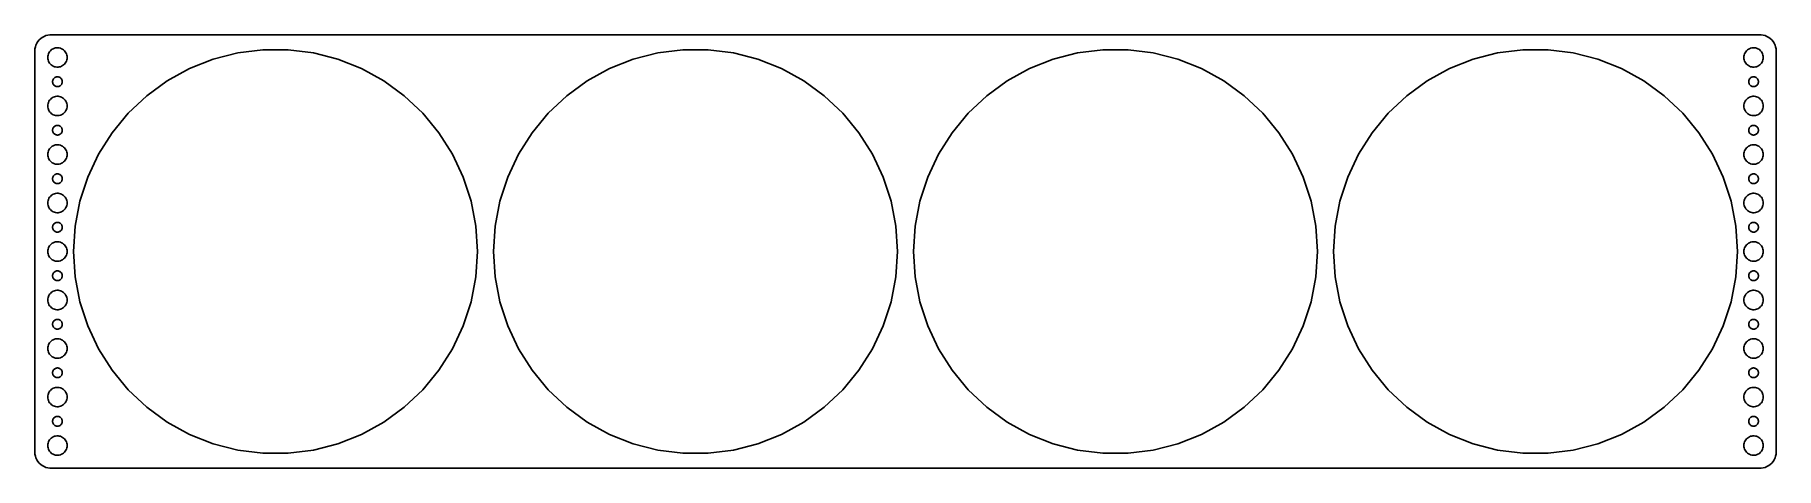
# Model space of a CAD drawing. Header units: metres. Extents: x -270 to 270, y -67 to 67.
import ezdxf

# ---------------------------------------------------------------- set-up
doc = ezdxf.new("R2010")
doc.units = ezdxf.units.M

msp = doc.modelspace()

# ---------------------------------------------------------------- linework, layer by layer
for p, q in [((-268.545, 64.9389), (-268.882, 64.4088)), ((-268.145, 65.4227), (-268.545, 64.9389)), ((-267.687, 65.8526), (-268.145, 65.4227)), ((-267.179, 66.2216), (-267.687, 65.8526)), ((-266.629, 66.5241), (-267.179, 66.2216)), ((-266.045, 66.7553), (-266.629, 66.5241)), ((-265.437, 66.9114), (-266.045, 66.7553)), ((-264.814, 66.9901), (-265.437, 66.9114)), ((264.814, 66.9901), (-264.814, 66.9901)), ((265.437, 66.9114), (264.814, 66.9901)), ((266.045, 66.7553), (265.437, 66.9114)), ((266.629, 66.5241), (266.045, 66.7553)), ((267.179, 66.2216), (266.629, 66.5241)), ((267.687, 65.8526), (267.179, 66.2216)), ((268.145, 65.4227), (267.687, 65.8526)), ((268.545, 64.9389), (268.145, 65.4227)), ((268.882, 64.4088), (268.545, 64.9389)), ((-269.461, 62.6267), (-269.5, 62)), ((-269.5, 62), (-269.5, -62)), ((-269.343, 63.2434), (-269.461, 62.6267)), ((-269.149, 63.8406), (-269.343, 63.2434)), ((-268.882, 64.4088), (-269.149, 63.8406)), ((-265.5, 60), (-265.476, 60.376)), ((-265.476, 59.624), (-265.5, 60)), ((-265.476, 60.376), (-265.406, 60.7461)), ((-265.406, 59.2539), (-265.476, 59.624)), ((-265.406, 60.7461), (-265.289, 61.1044)), ((-265.289, 61.1044), (-265.129, 61.4453)), ((-265.129, 61.4453), (-264.927, 61.7634)), ((-264.927, 61.7634), (-264.687, 62.0536)), ((-264.687, 62.0536), (-264.412, 62.3115)), ((-264.412, 62.3115), (-264.107, 62.533)), ((-264.107, 62.533), (-263.777, 62.7145)), ((-263.777, 62.7145), (-263.427, 62.8532)), ((-263.427, 62.8532), (-263.062, 62.9469)), ((-263.062, 62.9469), (-262.688, 62.9941)), ((-262.688, 62.9941), (-262.312, 62.9941)), ((-262.312, 62.9941), (-261.938, 62.9469)), ((-261.938, 62.9469), (-261.573, 62.8532)), ((-261.573, 62.8532), (-261.223, 62.7145)), ((-261.223, 62.7145), (-260.893, 62.533)), ((-260.893, 62.533), (-260.588, 62.3115)), ((-260.588, 62.3115), (-260.313, 62.0536)), ((-260.313, 62.0536), (-260.073, 61.7634)), ((-260.073, 61.7634), (-259.871, 61.4453)), ((-259.871, 61.4453), (-259.711, 61.1044)), ((-259.711, 61.1044), (-259.594, 60.7461)), ((-259.594, 60.7461), (-259.524, 60.376)), ((-259.524, 59.624), (-259.594, 59.2539)), ((-259.524, 60.376), (-259.5, 60)), ((-259.5, 60), (-259.524, 59.624)), ((-221.611, 56.5517), (-214.314, 59.441)), ((-214.314, 59.441), (-206.711, 61.3929)), ((-206.711, 61.3929), (-198.924, 62.3767)), ((-198.924, 62.3767), (-191.076, 62.3767)), ((-191.076, 62.3767), (-183.289, 61.3929)), ((-183.289, 61.3929), (-175.686, 59.441)), ((-175.686, 59.441), (-168.389, 56.5517)), ((-91.6112, 56.5517), (-84.3136, 59.441)), ((-84.3136, 59.441), (-76.7113, 61.3929)), ((-76.7113, 61.3929), (-68.9244, 62.3767)), ((-68.9244, 62.3767), (-61.0756, 62.3767)), ((-61.0756, 62.3767), (-53.2887, 61.3929)), ((-53.2887, 61.3929), (-45.6864, 59.441)), ((-45.6864, 59.441), (-38.3888, 56.5517)), ((38.3888, 56.5517), (45.6864, 59.441)), ((45.6864, 59.441), (53.2887, 61.3929)), ((53.2887, 61.3929), (61.0756, 62.3767)), ((61.0756, 62.3767), (68.9244, 62.3767)), ((68.9244, 62.3767), (76.7113, 61.3929)), ((76.7113, 61.3929), (84.3136, 59.441)), ((84.3136, 59.441), (91.6112, 56.5517)), ((168.389, 56.5517), (175.686, 59.441)), ((175.686, 59.441), (183.289, 61.3929)), ((183.289, 61.3929), (191.076, 62.3767)), ((191.076, 62.3767), (198.924, 62.3767)), ((198.924, 62.3767), (206.711, 61.3929)), ((206.711, 61.3929), (214.314, 59.441)), ((214.314, 59.441), (221.611, 56.5517)), ((259.5, 60), (259.524, 60.376)), ((259.524, 59.624), (259.5, 60)), ((259.524, 60.376), (259.594, 60.7461)), ((259.594, 59.2539), (259.524, 59.624)), ((259.594, 60.7461), (259.711, 61.1044)), ((259.711, 61.1044), (259.871, 61.4453)), ((259.871, 61.4453), (260.073, 61.7634)), ((260.073, 61.7634), (260.313, 62.0536)), ((260.313, 62.0536), (260.588, 62.3115)), ((260.588, 62.3115), (260.893, 62.533)), ((260.893, 62.533), (261.223, 62.7145)), ((261.223, 62.7145), (261.573, 62.8532)), ((261.573, 62.8532), (261.938, 62.9469)), ((261.938, 62.9469), (262.312, 62.9941)), ((262.312, 62.9941), (262.688, 62.9941)), ((262.688, 62.9941), (263.062, 62.9469)), ((263.062, 62.9469), (263.427, 62.8532)), ((263.427, 62.8532), (263.777, 62.7145)), ((263.777, 62.7145), (264.107, 62.533)), ((264.107, 62.533), (264.412, 62.3115)), ((264.412, 62.3115), (264.687, 62.0536)), ((264.687, 62.0536), (264.927, 61.7634)), ((264.927, 61.7634), (265.129, 61.4453)), ((265.129, 61.4453), (265.289, 61.1044)), ((265.289, 61.1044), (265.406, 60.7461)), ((265.406, 60.7461), (265.476, 60.376)), ((265.476, 59.624), (265.406, 59.2539)), ((265.476, 60.376), (265.5, 60)), ((265.5, 60), (265.476, 59.624)), ((269.149, 63.8406), (268.882, 64.4088)), ((269.343, 63.2434), (269.149, 63.8406)), ((269.461, 62.6267), (269.343, 63.2434)), ((269.5, 62), (269.461, 62.6267)), ((269.5, -62), (269.5, 62)), ((-265.289, 58.8956), (-265.406, 59.2539)), ((-265.129, 58.5547), (-265.289, 58.8956)), ((-264.927, 58.2366), (-265.129, 58.5547)), ((-264.687, 57.9464), (-264.927, 58.2366)), ((-264.412, 57.6885), (-264.687, 57.9464)), ((-264.107, 57.467), (-264.412, 57.6885)), ((-263.777, 57.2855), (-264.107, 57.467)), ((-263.427, 57.1468), (-263.777, 57.2855)), ((-263.062, 57.0531), (-263.427, 57.1468)), ((-263.139, 53.8572), (-262.964, 53.9266)), ((-262.688, 57.0059), (-263.062, 57.0531)), ((-262.964, 53.9266), (-262.781, 53.9734)), ((-262.781, 53.9734), (-262.594, 53.997)), ((-262.312, 57.0059), (-262.688, 57.0059)), ((-262.594, 53.997), (-262.406, 53.997)), ((-262.406, 53.997), (-262.219, 53.9734)), ((-261.938, 57.0531), (-262.312, 57.0059)), ((-262.219, 53.9734), (-262.036, 53.9266)), ((-262.036, 53.9266), (-261.861, 53.8572)), ((-261.573, 57.1468), (-261.938, 57.0531)), ((-261.223, 57.2855), (-261.573, 57.1468)), ((-260.893, 57.467), (-261.223, 57.2855)), ((-260.588, 57.6885), (-260.893, 57.467)), ((-260.313, 57.9464), (-260.588, 57.6885)), ((-260.073, 58.2366), (-260.313, 57.9464)), ((-259.871, 58.5547), (-260.073, 58.2366)), ((-259.711, 58.8956), (-259.871, 58.5547)), ((-259.594, 59.2539), (-259.711, 58.8956)), ((-228.489, 52.7705), (-221.611, 56.5517)), ((-168.389, 56.5517), (-161.511, 52.7705)), ((-98.4892, 52.7705), (-91.6112, 56.5517)), ((-38.3888, 56.5517), (-31.5108, 52.7705)), ((31.5108, 52.7705), (38.3888, 56.5517)), ((91.6112, 56.5517), (98.4892, 52.7705)), ((161.511, 52.7705), (168.389, 56.5517)), ((221.611, 56.5517), (228.489, 52.7705)), ((259.711, 58.8956), (259.594, 59.2539)), ((259.871, 58.5547), (259.711, 58.8956)), ((260.073, 58.2366), (259.871, 58.5547)), ((260.313, 57.9464), (260.073, 58.2366)), ((260.588, 57.6885), (260.313, 57.9464)), ((260.893, 57.467), (260.588, 57.6885)), ((261.223, 57.2855), (260.893, 57.467)), ((261.573, 57.1468), (261.223, 57.2855)), ((261.938, 57.0531), (261.573, 57.1468)), ((261.861, 53.8572), (262.036, 53.9266)), ((262.312, 57.0059), (261.938, 57.0531)), ((262.036, 53.9266), (262.219, 53.9734)), ((262.219, 53.9734), (262.406, 53.997)), ((262.688, 57.0059), (262.312, 57.0059)), ((262.406, 53.997), (262.594, 53.997)), ((262.594, 53.997), (262.781, 53.9734)), ((263.062, 57.0531), (262.688, 57.0059)), ((262.781, 53.9734), (262.964, 53.9266)), ((262.964, 53.9266), (263.139, 53.8572)), ((263.427, 57.1468), (263.062, 57.0531)), ((263.777, 57.2855), (263.427, 57.1468)), ((264.107, 57.467), (263.777, 57.2855)), ((264.412, 57.6885), (264.107, 57.467)), ((264.687, 57.9464), (264.412, 57.6885)), ((264.927, 58.2366), (264.687, 57.9464)), ((265.129, 58.5547), (264.927, 58.2366)), ((265.289, 58.8956), (265.129, 58.5547)), ((265.406, 59.2539), (265.289, 58.8956)), ((-264, 52.5), (-263.988, 52.688)), ((-263.988, 52.312), (-264, 52.5)), ((-263.988, 52.688), (-263.953, 52.873)), ((-263.953, 52.127), (-263.988, 52.312)), ((-263.953, 52.873), (-263.895, 53.0522)), ((-263.895, 51.9478), (-263.953, 52.127)), ((-263.895, 53.0522), (-263.814, 53.2226)), ((-263.814, 51.7774), (-263.895, 51.9478)), ((-263.814, 53.2226), (-263.714, 53.3817)), ((-263.714, 51.6183), (-263.814, 51.7774)), ((-263.714, 53.3817), (-263.593, 53.5268)), ((-263.593, 51.4732), (-263.714, 51.6183)), ((-263.593, 53.5268), (-263.456, 53.6558)), ((-263.456, 51.3442), (-263.593, 51.4732)), ((-263.456, 53.6558), (-263.304, 53.7665)), ((-263.304, 51.2335), (-263.456, 51.3442)), ((-263.304, 53.7665), (-263.139, 53.8572)), ((-263.139, 51.1428), (-263.304, 51.2335)), ((-262.964, 51.0734), (-263.139, 51.1428)), ((-262.781, 51.0266), (-262.964, 51.0734)), ((-262.594, 51.003), (-262.781, 51.0266)), ((-262.406, 51.003), (-262.594, 51.003)), ((-262.219, 51.0266), (-262.406, 51.003)), ((-262.036, 51.0734), (-262.219, 51.0266)), ((-261.861, 51.1428), (-262.036, 51.0734)), ((-261.861, 53.8572), (-261.696, 53.7665)), ((-261.696, 51.2335), (-261.861, 51.1428)), ((-261.696, 53.7665), (-261.544, 53.6558)), ((-261.544, 51.3442), (-261.696, 51.2335)), ((-261.544, 53.6558), (-261.407, 53.5268)), ((-261.407, 51.4732), (-261.544, 51.3442)), ((-261.407, 53.5268), (-261.286, 53.3817)), ((-261.286, 51.6183), (-261.407, 51.4732)), ((-261.286, 53.3817), (-261.186, 53.2226)), ((-261.186, 51.7774), (-261.286, 51.6183)), ((-261.186, 53.2226), (-261.105, 53.0522)), ((-261.105, 51.9478), (-261.186, 51.7774)), ((-261.105, 53.0522), (-261.047, 52.873)), ((-261.047, 52.127), (-261.105, 51.9478)), ((-261.047, 52.873), (-261.012, 52.688)), ((-261.012, 52.312), (-261.047, 52.127)), ((-261.012, 52.688), (-261, 52.5)), ((-261, 52.5), (-261.012, 52.312)), ((-234.839, 48.1571), (-228.489, 52.7705)), ((-161.511, 52.7705), (-155.161, 48.1571)), ((-104.839, 48.1571), (-98.4892, 52.7705)), ((-31.5108, 52.7705), (-25.161, 48.1571)), ((25.161, 48.1571), (31.5108, 52.7705)), ((98.4892, 52.7705), (104.839, 48.1571)), ((155.161, 48.1571), (161.511, 52.7705)), ((228.489, 52.7705), (234.839, 48.1571)), ((261, 52.5), (261.012, 52.688)), ((261.012, 52.312), (261, 52.5)), ((261.012, 52.688), (261.047, 52.873)), ((261.047, 52.127), (261.012, 52.312)), ((261.047, 52.873), (261.105, 53.0522)), ((261.105, 51.9478), (261.047, 52.127)), ((261.105, 53.0522), (261.186, 53.2226)), ((261.186, 51.7774), (261.105, 51.9478)), ((261.186, 53.2226), (261.286, 53.3817)), ((261.286, 51.6183), (261.186, 51.7774)), ((261.286, 53.3817), (261.407, 53.5268)), ((261.407, 51.4732), (261.286, 51.6183)), ((261.407, 53.5268), (261.544, 53.6558)), ((261.544, 51.3442), (261.407, 51.4732)), ((261.544, 53.6558), (261.696, 53.7665)), ((261.696, 51.2335), (261.544, 51.3442)), ((261.696, 53.7665), (261.861, 53.8572)), ((261.861, 51.1428), (261.696, 51.2335)), ((262.036, 51.0734), (261.861, 51.1428)), ((262.219, 51.0266), (262.036, 51.0734)), ((262.406, 51.003), (262.219, 51.0266)), ((262.594, 51.003), (262.406, 51.003)), ((262.781, 51.0266), (262.594, 51.003)), ((262.964, 51.0734), (262.781, 51.0266)), ((263.139, 51.1428), (262.964, 51.0734)), ((263.139, 53.8572), (263.304, 53.7665)), ((263.304, 51.2335), (263.139, 51.1428)), ((263.304, 53.7665), (263.456, 53.6558)), ((263.456, 51.3442), (263.304, 51.2335)), ((263.456, 53.6558), (263.593, 53.5268)), ((263.593, 51.4732), (263.456, 51.3442)), ((263.593, 53.5268), (263.714, 53.3817)), ((263.714, 51.6183), (263.593, 51.4732)), ((263.714, 53.3817), (263.814, 53.2226)), ((263.814, 51.7774), (263.714, 51.6183)), ((263.814, 53.2226), (263.895, 53.0522)), ((263.895, 51.9478), (263.814, 51.7774)), ((263.895, 53.0522), (263.953, 52.873)), ((263.953, 52.127), (263.895, 51.9478)), ((263.953, 52.873), (263.988, 52.688)), ((263.988, 52.312), (263.953, 52.127)), ((263.988, 52.688), (264, 52.5)), ((264, 52.5), (263.988, 52.312)), ((-265.5, 45), (-265.476, 45.376)), ((-265.476, 44.624), (-265.5, 45)), ((-265.476, 45.376), (-265.406, 45.7461)), ((-265.406, 44.2539), (-265.476, 44.624)), ((-265.406, 45.7461), (-265.289, 46.1044)), ((-265.289, 43.8956), (-265.406, 44.2539)), ((-265.289, 46.1044), (-265.129, 46.4453)), ((-265.129, 43.5547), (-265.289, 43.8956)), ((-265.129, 46.4453), (-264.927, 46.7634)), ((-264.927, 43.2366), (-265.129, 43.5547)), ((-264.927, 46.7634), (-264.687, 47.0536)), ((-264.687, 42.9464), (-264.927, 43.2366)), ((-264.687, 47.0536), (-264.412, 47.3115)), ((-264.412, 47.3115), (-264.107, 47.533)), ((-264.107, 47.533), (-263.777, 47.7145)), ((-263.777, 47.7145), (-263.427, 47.8532)), ((-263.427, 47.8532), (-263.062, 47.9469)), ((-263.062, 47.9469), (-262.688, 47.9941)), ((-262.688, 47.9941), (-262.312, 47.9941)), ((-262.312, 47.9941), (-261.938, 47.9469)), ((-261.938, 47.9469), (-261.573, 47.8532)), ((-261.573, 47.8532), (-261.223, 47.7145)), ((-261.223, 47.7145), (-260.893, 47.533)), ((-260.893, 47.533), (-260.588, 47.3115)), ((-260.588, 47.3115), (-260.313, 47.0536)), ((-260.313, 47.0536), (-260.073, 46.7634)), ((-260.073, 43.2366), (-260.313, 42.9464)), ((-260.073, 46.7634), (-259.871, 46.4453)), ((-259.871, 43.5547), (-260.073, 43.2366)), ((-259.871, 46.4453), (-259.711, 46.1044)), ((-259.711, 43.8956), (-259.871, 43.5547)), ((-259.711, 46.1044), (-259.594, 45.7461)), ((-259.594, 44.2539), (-259.711, 43.8956)), ((-259.594, 45.7461), (-259.524, 45.376)), ((-259.524, 44.624), (-259.594, 44.2539)), ((-259.524, 45.376), (-259.5, 45)), ((-259.5, 45), (-259.524, 44.624)), ((-240.561, 42.7842), (-234.839, 48.1571)), ((-155.161, 48.1571), (-149.439, 42.7842)), ((-110.561, 42.7842), (-104.839, 48.1571)), ((-25.161, 48.1571), (-19.4395, 42.7842)), ((19.4395, 42.7842), (25.161, 48.1571)), ((104.839, 48.1571), (110.561, 42.7842)), ((149.439, 42.7842), (155.161, 48.1571)), ((234.839, 48.1571), (240.561, 42.7842)), ((259.5, 45), (259.524, 45.376)), ((259.524, 44.624), (259.5, 45)), ((259.524, 45.376), (259.594, 45.7461)), ((259.594, 44.2539), (259.524, 44.624)), ((259.594, 45.7461), (259.711, 46.1044)), ((259.711, 43.8956), (259.594, 44.2539)), ((259.711, 46.1044), (259.871, 46.4453)), ((259.871, 43.5547), (259.711, 43.8956)), ((259.871, 46.4453), (260.073, 46.7634)), ((260.073, 43.2366), (259.871, 43.5547)), ((260.073, 46.7634), (260.313, 47.0536)), ((260.313, 42.9464), (260.073, 43.2366)), ((260.313, 47.0536), (260.588, 47.3115)), ((260.588, 47.3115), (260.893, 47.533)), ((260.893, 47.533), (261.223, 47.7145)), ((261.223, 47.7145), (261.573, 47.8532)), ((261.573, 47.8532), (261.938, 47.9469)), ((261.938, 47.9469), (262.312, 47.9941)), ((262.312, 47.9941), (262.688, 47.9941)), ((262.688, 47.9941), (263.062, 47.9469)), ((263.062, 47.9469), (263.427, 47.8532)), ((263.427, 47.8532), (263.777, 47.7145)), ((263.777, 47.7145), (264.107, 47.533)), ((264.107, 47.533), (264.412, 47.3115)), ((264.412, 47.3115), (264.687, 47.0536)), ((264.687, 47.0536), (264.927, 46.7634)), ((264.927, 43.2366), (264.687, 42.9464)), ((264.927, 46.7634), (265.129, 46.4453)), ((265.129, 43.5547), (264.927, 43.2366)), ((265.129, 46.4453), (265.289, 46.1044)), ((265.289, 43.8956), (265.129, 43.5547)), ((265.289, 46.1044), (265.406, 45.7461)), ((265.406, 44.2539), (265.289, 43.8956)), ((265.406, 45.7461), (265.476, 45.376)), ((265.476, 44.624), (265.406, 44.2539)), ((265.476, 45.376), (265.5, 45)), ((265.5, 45), (265.476, 44.624)), ((-264.412, 42.6885), (-264.687, 42.9464)), ((-264.107, 42.467), (-264.412, 42.6885)), ((-263.777, 42.2855), (-264.107, 42.467)), ((-263.988, 37.688), (-263.953, 37.873)), ((-263.953, 37.873), (-263.895, 38.0522)), ((-263.895, 38.0522), (-263.814, 38.2226)), ((-263.814, 38.2226), (-263.714, 38.3817)), ((-263.427, 42.1468), (-263.777, 42.2855)), ((-263.714, 38.3817), (-263.593, 38.5268)), ((-263.593, 38.5268), (-263.456, 38.6558)), ((-263.456, 38.6558), (-263.304, 38.7665)), ((-263.062, 42.0531), (-263.427, 42.1468)), ((-263.304, 38.7665), (-263.139, 38.8572)), ((-263.139, 38.8572), (-262.964, 38.9266)), ((-262.688, 42.0059), (-263.062, 42.0531)), ((-262.964, 38.9266), (-262.781, 38.9734)), ((-262.781, 38.9734), (-262.594, 38.997)), ((-262.312, 42.0059), (-262.688, 42.0059)), ((-262.594, 38.997), (-262.406, 38.997)), ((-262.406, 38.997), (-262.219, 38.9734)), ((-261.938, 42.0531), (-262.312, 42.0059)), ((-262.219, 38.9734), (-262.036, 38.9266)), ((-262.036, 38.9266), (-261.861, 38.8572)), ((-261.573, 42.1468), (-261.938, 42.0531)), ((-261.861, 38.8572), (-261.696, 38.7665)), ((-261.696, 38.7665), (-261.544, 38.6558)), ((-261.223, 42.2855), (-261.573, 42.1468)), ((-261.544, 38.6558), (-261.407, 38.5268)), ((-261.407, 38.5268), (-261.286, 38.3817)), ((-261.286, 38.3817), (-261.186, 38.2226)), ((-260.893, 42.467), (-261.223, 42.2855)), ((-261.186, 38.2226), (-261.105, 38.0522)), ((-261.105, 38.0522), (-261.047, 37.873)), ((-261.047, 37.873), (-261.012, 37.688)), ((-260.588, 42.6885), (-260.893, 42.467)), ((-260.313, 42.9464), (-260.588, 42.6885)), ((-245.564, 36.7366), (-240.561, 42.7842)), ((-149.439, 42.7842), (-144.436, 36.7366)), ((-115.564, 36.7366), (-110.561, 42.7842)), ((-19.4395, 42.7842), (-14.4364, 36.7366)), ((14.4364, 36.7366), (19.4395, 42.7842)), ((110.561, 42.7842), (115.564, 36.7366)), ((144.436, 36.7366), (149.439, 42.7842)), ((240.561, 42.7842), (245.564, 36.7366)), ((260.588, 42.6885), (260.313, 42.9464)), ((260.893, 42.467), (260.588, 42.6885)), ((261.223, 42.2855), (260.893, 42.467)), ((261.012, 37.688), (261.047, 37.873)), ((261.047, 37.873), (261.105, 38.0522)), ((261.105, 38.0522), (261.186, 38.2226)), ((261.186, 38.2226), (261.286, 38.3817)), ((261.573, 42.1468), (261.223, 42.2855)), ((261.286, 38.3817), (261.407, 38.5268)), ((261.407, 38.5268), (261.544, 38.6558)), ((261.544, 38.6558), (261.696, 38.7665)), ((261.938, 42.0531), (261.573, 42.1468)), ((261.696, 38.7665), (261.861, 38.8572)), ((261.861, 38.8572), (262.036, 38.9266)), ((262.312, 42.0059), (261.938, 42.0531)), ((262.036, 38.9266), (262.219, 38.9734)), ((262.219, 38.9734), (262.406, 38.997)), ((262.688, 42.0059), (262.312, 42.0059)), ((262.406, 38.997), (262.594, 38.997)), ((262.594, 38.997), (262.781, 38.9734)), ((263.062, 42.0531), (262.688, 42.0059)), ((262.781, 38.9734), (262.964, 38.9266)), ((262.964, 38.9266), (263.139, 38.8572)), ((263.427, 42.1468), (263.062, 42.0531)), ((263.139, 38.8572), (263.304, 38.7665)), ((263.304, 38.7665), (263.456, 38.6558)), ((263.777, 42.2855), (263.427, 42.1468)), ((263.456, 38.6558), (263.593, 38.5268)), ((263.593, 38.5268), (263.714, 38.3817)), ((263.714, 38.3817), (263.814, 38.2226)), ((264.107, 42.467), (263.777, 42.2855)), ((263.814, 38.2226), (263.895, 38.0522)), ((263.895, 38.0522), (263.953, 37.873)), ((263.953, 37.873), (263.988, 37.688)), ((264.412, 42.6885), (264.107, 42.467)), ((264.687, 42.9464), (264.412, 42.6885)), ((-264.412, 32.3115), (-264.107, 32.533)), ((-264.107, 32.533), (-263.777, 32.7145)), ((-264, 37.5), (-263.988, 37.688)), ((-263.988, 37.312), (-264, 37.5)), ((-263.953, 37.127), (-263.988, 37.312)), ((-263.895, 36.9478), (-263.953, 37.127)), ((-263.814, 36.7774), (-263.895, 36.9478)), ((-263.714, 36.6183), (-263.814, 36.7774)), ((-263.777, 32.7145), (-263.427, 32.8532)), ((-263.593, 36.4732), (-263.714, 36.6183)), ((-263.456, 36.3442), (-263.593, 36.4732)), ((-263.304, 36.2335), (-263.456, 36.3442)), ((-263.427, 32.8532), (-263.062, 32.9469)), ((-263.139, 36.1428), (-263.304, 36.2335)), ((-262.964, 36.0734), (-263.139, 36.1428)), ((-263.062, 32.9469), (-262.688, 32.9941)), ((-262.781, 36.0266), (-262.964, 36.0734)), ((-262.594, 36.003), (-262.781, 36.0266)), ((-262.688, 32.9941), (-262.312, 32.9941)), ((-262.406, 36.003), (-262.594, 36.003)), ((-262.219, 36.0266), (-262.406, 36.003)), ((-262.312, 32.9941), (-261.938, 32.9469)), ((-262.036, 36.0734), (-262.219, 36.0266)), ((-261.861, 36.1428), (-262.036, 36.0734)), ((-261.938, 32.9469), (-261.573, 32.8532)), ((-261.696, 36.2335), (-261.861, 36.1428)), ((-261.544, 36.3442), (-261.696, 36.2335)), ((-261.573, 32.8532), (-261.223, 32.7145)), ((-261.407, 36.4732), (-261.544, 36.3442)), ((-261.286, 36.6183), (-261.407, 36.4732)), ((-261.186, 36.7774), (-261.286, 36.6183)), ((-261.223, 32.7145), (-260.893, 32.533)), ((-261.105, 36.9478), (-261.186, 36.7774)), ((-261.047, 37.127), (-261.105, 36.9478)), ((-261.012, 37.312), (-261.047, 37.127)), ((-261.012, 37.688), (-261, 37.5)), ((-261, 37.5), (-261.012, 37.312)), ((-260.893, 32.533), (-260.588, 32.3115)), ((-249.769, 30.1096), (-245.564, 36.7366)), ((-144.436, 36.7366), (-140.231, 30.1096)), ((-119.769, 30.1096), (-115.564, 36.7366)), ((-14.4364, 36.7366), (-10.2308, 30.1096)), ((10.2308, 30.1096), (14.4364, 36.7366)), ((115.564, 36.7366), (119.769, 30.1096)), ((140.231, 30.1096), (144.436, 36.7366)), ((245.564, 36.7366), (249.769, 30.1096)), ((260.588, 32.3115), (260.893, 32.533)), ((260.893, 32.533), (261.223, 32.7145)), ((261, 37.5), (261.012, 37.688)), ((261.012, 37.312), (261, 37.5)), ((261.047, 37.127), (261.012, 37.312)), ((261.105, 36.9478), (261.047, 37.127)), ((261.186, 36.7774), (261.105, 36.9478)), ((261.286, 36.6183), (261.186, 36.7774)), ((261.223, 32.7145), (261.573, 32.8532)), ((261.407, 36.4732), (261.286, 36.6183)), ((261.544, 36.3442), (261.407, 36.4732)), ((261.696, 36.2335), (261.544, 36.3442)), ((261.573, 32.8532), (261.938, 32.9469)), ((261.861, 36.1428), (261.696, 36.2335)), ((262.036, 36.0734), (261.861, 36.1428)), ((261.938, 32.9469), (262.312, 32.9941)), ((262.219, 36.0266), (262.036, 36.0734)), ((262.406, 36.003), (262.219, 36.0266)), ((262.312, 32.9941), (262.688, 32.9941)), ((262.594, 36.003), (262.406, 36.003)), ((262.781, 36.0266), (262.594, 36.003)), ((262.688, 32.9941), (263.062, 32.9469)), ((262.964, 36.0734), (262.781, 36.0266)), ((263.139, 36.1428), (262.964, 36.0734)), ((263.062, 32.9469), (263.427, 32.8532)), ((263.304, 36.2335), (263.139, 36.1428)), ((263.456, 36.3442), (263.304, 36.2335)), ((263.427, 32.8532), (263.777, 32.7145)), ((263.593, 36.4732), (263.456, 36.3442)), ((263.714, 36.6183), (263.593, 36.4732)), ((263.814, 36.7774), (263.714, 36.6183)), ((263.777, 32.7145), (264.107, 32.533)), ((263.895, 36.9478), (263.814, 36.7774)), ((263.953, 37.127), (263.895, 36.9478)), ((263.988, 37.312), (263.953, 37.127)), ((263.988, 37.688), (264, 37.5)), ((264, 37.5), (263.988, 37.312)), ((264.107, 32.533), (264.412, 32.3115)), ((-265.5, 30), (-265.476, 30.376)), ((-265.476, 29.624), (-265.5, 30)), ((-265.476, 30.376), (-265.406, 30.7461)), ((-265.406, 29.2539), (-265.476, 29.624)), ((-265.406, 30.7461), (-265.289, 31.1044)), ((-265.289, 28.8956), (-265.406, 29.2539)), ((-265.289, 31.1044), (-265.129, 31.4453)), ((-265.129, 28.5547), (-265.289, 28.8956)), ((-265.129, 31.4453), (-264.927, 31.7634)), ((-264.927, 28.2366), (-265.129, 28.5547)), ((-264.927, 31.7634), (-264.687, 32.0536)), ((-264.687, 27.9464), (-264.927, 28.2366)), ((-264.687, 32.0536), (-264.412, 32.3115)), ((-264.412, 27.6884), (-264.687, 27.9464)), ((-264.107, 27.467), (-264.412, 27.6884)), ((-263.777, 27.2855), (-264.107, 27.467)), ((-263.427, 27.1468), (-263.777, 27.2855)), ((-263.062, 27.0531), (-263.427, 27.1468)), ((-262.688, 27.0059), (-263.062, 27.0531)), ((-262.312, 27.0059), (-262.688, 27.0059)), ((-261.938, 27.0531), (-262.312, 27.0059)), ((-261.573, 27.1468), (-261.938, 27.0531)), ((-261.223, 27.2855), (-261.573, 27.1468)), ((-260.893, 27.467), (-261.223, 27.2855)), ((-260.588, 27.6884), (-260.893, 27.467)), ((-260.588, 32.3115), (-260.313, 32.0536)), ((-260.313, 27.9464), (-260.588, 27.6884)), ((-260.313, 32.0536), (-260.073, 31.7634)), ((-260.073, 28.2366), (-260.313, 27.9464)), ((-260.073, 31.7634), (-259.871, 31.4453)), ((-259.871, 28.5547), (-260.073, 28.2366)), ((-259.871, 31.4453), (-259.711, 31.1044)), ((-259.711, 28.8956), (-259.871, 28.5547)), ((-259.711, 31.1044), (-259.594, 30.7461)), ((-259.594, 29.2539), (-259.711, 28.8956)), ((-259.594, 30.7461), (-259.524, 30.376)), ((-259.524, 29.624), (-259.594, 29.2539)), ((-259.524, 30.376), (-259.5, 30)), ((-259.5, 30), (-259.524, 29.624)), ((-253.111, 23.0078), (-249.769, 30.1096)), ((-140.231, 30.1096), (-136.889, 23.0078)), ((-123.111, 23.0078), (-119.769, 30.1096)), ((-10.2308, 30.1096), (-6.88896, 23.0078)), ((6.88896, 23.0078), (10.2308, 30.1096)), ((119.769, 30.1096), (123.111, 23.0078)), ((136.889, 23.0078), (140.231, 30.1096)), ((249.769, 30.1096), (253.111, 23.0078)), ((259.5, 30), (259.524, 30.376)), ((259.524, 29.624), (259.5, 30)), ((259.524, 30.376), (259.594, 30.7461)), ((259.594, 29.2539), (259.524, 29.624)), ((259.594, 30.7461), (259.711, 31.1044)), ((259.711, 28.8956), (259.594, 29.2539)), ((259.711, 31.1044), (259.871, 31.4453)), ((259.871, 28.5547), (259.711, 28.8956)), ((259.871, 31.4453), (260.073, 31.7634)), ((260.073, 28.2366), (259.871, 28.5547)), ((260.073, 31.7634), (260.313, 32.0536)), ((260.313, 27.9464), (260.073, 28.2366)), ((260.313, 32.0536), (260.588, 32.3115)), ((260.588, 27.6884), (260.313, 27.9464)), ((260.893, 27.467), (260.588, 27.6884)), ((261.223, 27.2855), (260.893, 27.467)), ((261.573, 27.1468), (261.223, 27.2855)), ((261.938, 27.0531), (261.573, 27.1468)), ((262.312, 27.0059), (261.938, 27.0531)), ((262.688, 27.0059), (262.312, 27.0059)), ((263.062, 27.0531), (262.688, 27.0059)), ((263.427, 27.1468), (263.062, 27.0531)), ((263.777, 27.2855), (263.427, 27.1468)), ((264.107, 27.467), (263.777, 27.2855)), ((264.412, 27.6884), (264.107, 27.467)), ((264.412, 32.3115), (264.687, 32.0536)), ((264.687, 27.9464), (264.412, 27.6884)), ((264.687, 32.0536), (264.927, 31.7634)), ((264.927, 28.2366), (264.687, 27.9464)), ((264.927, 31.7634), (265.129, 31.4453)), ((265.129, 28.5547), (264.927, 28.2366)), ((265.129, 31.4453), (265.289, 31.1044)), ((265.289, 28.8956), (265.129, 28.5547)), ((265.289, 31.1044), (265.406, 30.7461)), ((265.406, 29.2539), (265.289, 28.8956)), ((265.406, 30.7461), (265.476, 30.376)), ((265.476, 29.624), (265.406, 29.2539)), ((265.476, 30.376), (265.5, 30)), ((265.5, 30), (265.476, 29.624)), ((-264, 22.5), (-263.988, 22.688)), ((-263.988, 22.312), (-264, 22.5)), ((-263.988, 22.688), (-263.953, 22.873)), ((-263.953, 22.127), (-263.988, 22.312)), ((-263.953, 22.873), (-263.895, 23.0522)), ((-263.895, 21.9478), (-263.953, 22.127)), ((-263.895, 23.0522), (-263.814, 23.2226)), ((-263.814, 21.7774), (-263.895, 21.9478)), ((-263.814, 23.2226), (-263.714, 23.3817)), ((-263.714, 21.6183), (-263.814, 21.7774)), ((-263.714, 23.3817), (-263.593, 23.5268)), ((-263.593, 21.4732), (-263.714, 21.6183)), ((-263.593, 23.5268), (-263.456, 23.6558)), ((-263.456, 23.6558), (-263.304, 23.7665)), ((-263.304, 23.7665), (-263.139, 23.8572)), ((-263.139, 23.8572), (-262.964, 23.9266)), ((-262.964, 23.9266), (-262.781, 23.9734)), ((-262.781, 23.9734), (-262.594, 23.997)), ((-262.594, 23.997), (-262.406, 23.997)), ((-262.406, 23.997), (-262.219, 23.9734)), ((-262.219, 23.9734), (-262.036, 23.9266)), ((-262.036, 23.9266), (-261.861, 23.8572)), ((-261.861, 23.8572), (-261.696, 23.7665)), ((-261.696, 23.7665), (-261.544, 23.6558)), ((-261.544, 23.6558), (-261.407, 23.5268)), ((-261.407, 23.5268), (-261.286, 23.3817)), ((-261.286, 21.6183), (-261.407, 21.4732)), ((-261.286, 23.3817), (-261.186, 23.2226)), ((-261.186, 21.7774), (-261.286, 21.6183)), ((-261.186, 23.2226), (-261.105, 23.0522)), ((-261.105, 21.9478), (-261.186, 21.7774)), ((-261.105, 23.0522), (-261.047, 22.873)), ((-261.047, 22.127), (-261.105, 21.9478)), ((-261.047, 22.873), (-261.012, 22.688)), ((-261.012, 22.312), (-261.047, 22.127)), ((-261.012, 22.688), (-261, 22.5)), ((-261, 22.5), (-261.012, 22.312)), ((-255.536, 15.5431), (-253.111, 23.0078)), ((-136.889, 23.0078), (-134.464, 15.5431)), ((-125.536, 15.5431), (-123.111, 23.0078)), ((-6.88896, 23.0078), (-4.46355, 15.5431)), ((4.46355, 15.5431), (6.88896, 23.0078)), ((123.111, 23.0078), (125.536, 15.5431)), ((134.464, 15.5431), (136.889, 23.0078)), ((253.111, 23.0078), (255.536, 15.5431)), ((261, 22.5), (261.012, 22.688)), ((261.012, 22.312), (261, 22.5)), ((261.012, 22.688), (261.047, 22.873)), ((261.047, 22.127), (261.012, 22.312)), ((261.047, 22.873), (261.105, 23.0522)), ((261.105, 21.9478), (261.047, 22.127)), ((261.105, 23.0522), (261.186, 23.2226)), ((261.186, 21.7774), (261.105, 21.9478)), ((261.186, 23.2226), (261.286, 23.3817)), ((261.286, 21.6183), (261.186, 21.7774)), ((261.286, 23.3817), (261.407, 23.5268)), ((261.407, 21.4732), (261.286, 21.6183)), ((261.407, 23.5268), (261.544, 23.6558)), ((261.544, 23.6558), (261.696, 23.7665)), ((261.696, 23.7665), (261.861, 23.8572)), ((261.861, 23.8572), (262.036, 23.9266)), ((262.036, 23.9266), (262.219, 23.9734)), ((262.219, 23.9734), (262.406, 23.997)), ((262.406, 23.997), (262.594, 23.997)), ((262.594, 23.997), (262.781, 23.9734)), ((262.781, 23.9734), (262.964, 23.9266)), ((262.964, 23.9266), (263.139, 23.8572)), ((263.139, 23.8572), (263.304, 23.7665)), ((263.304, 23.7665), (263.456, 23.6558)), ((263.456, 23.6558), (263.593, 23.5268)), ((263.593, 23.5268), (263.714, 23.3817)), ((263.714, 21.6183), (263.593, 21.4732)), ((263.714, 23.3817), (263.814, 23.2226)), ((263.814, 21.7774), (263.714, 21.6183)), ((263.814, 23.2226), (263.895, 23.0522)), ((263.895, 21.9478), (263.814, 21.7774)), ((263.895, 23.0522), (263.953, 22.873)), ((263.953, 22.127), (263.895, 21.9478)), ((263.953, 22.873), (263.988, 22.688)), ((263.988, 22.312), (263.953, 22.127)), ((263.988, 22.688), (264, 22.5)), ((264, 22.5), (263.988, 22.312)), ((-265.289, 16.1044), (-265.129, 16.4453)), ((-265.129, 16.4453), (-264.927, 16.7634)), ((-264.927, 16.7634), (-264.687, 17.0536)), ((-264.687, 17.0536), (-264.412, 17.3115)), ((-264.412, 17.3115), (-264.107, 17.533)), ((-264.107, 17.533), (-263.777, 17.7145)), ((-263.777, 17.7145), (-263.427, 17.8532)), ((-263.456, 21.3442), (-263.593, 21.4732)), ((-263.304, 21.2335), (-263.456, 21.3442)), ((-263.427, 17.8532), (-263.062, 17.9469)), ((-263.139, 21.1427), (-263.304, 21.2335)), ((-262.964, 21.0734), (-263.139, 21.1427)), ((-263.062, 17.9469), (-262.688, 17.9941)), ((-262.781, 21.0266), (-262.964, 21.0734)), ((-262.594, 21.003), (-262.781, 21.0266)), ((-262.688, 17.9941), (-262.312, 17.9941)), ((-262.406, 21.003), (-262.594, 21.003)), ((-262.219, 21.0266), (-262.406, 21.003)), ((-262.312, 17.9941), (-261.938, 17.9469)), ((-262.036, 21.0734), (-262.219, 21.0266)), ((-261.861, 21.1427), (-262.036, 21.0734)), ((-261.938, 17.9469), (-261.573, 17.8532)), ((-261.696, 21.2335), (-261.861, 21.1427)), ((-261.544, 21.3442), (-261.696, 21.2335)), ((-261.573, 17.8532), (-261.223, 17.7145)), ((-261.407, 21.4732), (-261.544, 21.3442)), ((-261.223, 17.7145), (-260.893, 17.533)), ((-260.893, 17.533), (-260.588, 17.3115)), ((-260.588, 17.3115), (-260.313, 17.0536)), ((-260.313, 17.0536), (-260.073, 16.7634)), ((-260.073, 16.7634), (-259.871, 16.4453)), ((-259.871, 16.4453), (-259.711, 16.1044)), ((259.711, 16.1044), (259.871, 16.4453)), ((259.871, 16.4453), (260.073, 16.7634)), ((260.073, 16.7634), (260.313, 17.0536)), ((260.313, 17.0536), (260.588, 17.3115)), ((260.588, 17.3115), (260.893, 17.533)), ((260.893, 17.533), (261.223, 17.7145)), ((261.223, 17.7145), (261.573, 17.8532)), ((261.544, 21.3442), (261.407, 21.4732)), ((261.696, 21.2335), (261.544, 21.3442)), ((261.573, 17.8532), (261.938, 17.9469)), ((261.861, 21.1427), (261.696, 21.2335)), ((262.036, 21.0734), (261.861, 21.1427)), ((261.938, 17.9469), (262.312, 17.9941)), ((262.219, 21.0266), (262.036, 21.0734)), ((262.406, 21.003), (262.219, 21.0266)), ((262.312, 17.9941), (262.688, 17.9941)), ((262.594, 21.003), (262.406, 21.003)), ((262.781, 21.0266), (262.594, 21.003)), ((262.688, 17.9941), (263.062, 17.9469)), ((262.964, 21.0734), (262.781, 21.0266)), ((263.139, 21.1427), (262.964, 21.0734)), ((263.062, 17.9469), (263.427, 17.8532)), ((263.304, 21.2335), (263.139, 21.1427)), ((263.456, 21.3442), (263.304, 21.2335)), ((263.427, 17.8532), (263.777, 17.7145)), ((263.593, 21.4732), (263.456, 21.3442)), ((263.777, 17.7145), (264.107, 17.533)), ((264.107, 17.533), (264.412, 17.3115)), ((264.412, 17.3115), (264.687, 17.0536)), ((264.687, 17.0536), (264.927, 16.7634)), ((264.927, 16.7634), (265.129, 16.4453)), ((265.129, 16.4453), (265.289, 16.1044)), ((-265.5, 15), (-265.476, 15.376)), ((-265.476, 14.624), (-265.5, 15)), ((-265.476, 15.376), (-265.406, 15.7461)), ((-265.406, 14.2539), (-265.476, 14.624)), ((-265.406, 15.7461), (-265.289, 16.1044)), ((-265.289, 13.8956), (-265.406, 14.2539)), ((-265.129, 13.5547), (-265.289, 13.8956)), ((-264.927, 13.2366), (-265.129, 13.5547)), ((-264.687, 12.9464), (-264.927, 13.2366)), ((-264.412, 12.6884), (-264.687, 12.9464)), ((-264.107, 12.467), (-264.412, 12.6884)), ((-263.777, 12.2855), (-264.107, 12.467)), ((-263.427, 12.1468), (-263.777, 12.2855)), ((-263.062, 12.0531), (-263.427, 12.1468)), ((-262.688, 12.0059), (-263.062, 12.0531)), ((-262.312, 12.0059), (-262.688, 12.0059)), ((-261.938, 12.0531), (-262.312, 12.0059)), ((-261.573, 12.1468), (-261.938, 12.0531)), ((-261.223, 12.2855), (-261.573, 12.1468)), ((-260.893, 12.467), (-261.223, 12.2855)), ((-260.588, 12.6884), (-260.893, 12.467)), ((-260.313, 12.9464), (-260.588, 12.6884)), ((-260.073, 13.2366), (-260.313, 12.9464)), ((-259.871, 13.5547), (-260.073, 13.2366)), ((-259.711, 13.8956), (-259.871, 13.5547)), ((-259.711, 16.1044), (-259.594, 15.7461)), ((-259.594, 14.2539), (-259.711, 13.8956)), ((-259.594, 15.7461), (-259.524, 15.376)), ((-259.524, 14.624), (-259.594, 14.2539)), ((-259.524, 15.376), (-259.5, 15)), ((-259.5, 15), (-259.524, 14.624)), ((-257.007, 7.83331), (-255.536, 15.5431)), ((-134.464, 15.5431), (-132.993, 7.83331)), ((-127.007, 7.83331), (-125.536, 15.5431)), ((-4.46355, 15.5431), (-2.99283, 7.83331)), ((2.99283, 7.83331), (4.46355, 15.5431)), ((125.536, 15.5431), (127.007, 7.83331)), ((132.993, 7.83331), (134.464, 15.5431)), ((255.536, 15.5431), (257.007, 7.83331)), ((259.5, 15), (259.524, 15.376)), ((259.524, 14.624), (259.5, 15)), ((259.524, 15.376), (259.594, 15.7461)), ((259.594, 14.2539), (259.524, 14.624)), ((259.594, 15.7461), (259.711, 16.1044)), ((259.711, 13.8956), (259.594, 14.2539)), ((259.871, 13.5547), (259.711, 13.8956)), ((260.073, 13.2366), (259.871, 13.5547)), ((260.313, 12.9464), (260.073, 13.2366)), ((260.588, 12.6884), (260.313, 12.9464)), ((260.893, 12.467), (260.588, 12.6884)), ((261.223, 12.2855), (260.893, 12.467)), ((261.573, 12.1468), (261.223, 12.2855)), ((261.938, 12.0531), (261.573, 12.1468)), ((262.312, 12.0059), (261.938, 12.0531)), ((262.688, 12.0059), (262.312, 12.0059)), ((263.062, 12.0531), (262.688, 12.0059)), ((263.427, 12.1468), (263.062, 12.0531)), ((263.777, 12.2855), (263.427, 12.1468)), ((264.107, 12.467), (263.777, 12.2855)), ((264.412, 12.6884), (264.107, 12.467)), ((264.687, 12.9464), (264.412, 12.6884)), ((264.927, 13.2366), (264.687, 12.9464)), ((265.129, 13.5547), (264.927, 13.2366)), ((265.289, 13.8956), (265.129, 13.5547)), ((265.289, 16.1044), (265.406, 15.7461)), ((265.406, 14.2539), (265.289, 13.8956)), ((265.406, 15.7461), (265.476, 15.376)), ((265.476, 14.624), (265.406, 14.2539)), ((265.476, 15.376), (265.5, 15)), ((265.5, 15), (265.476, 14.624)), ((-264, 7.5), (-263.988, 7.68799)), ((-263.988, 7.312), (-264, 7.5)), ((-263.988, 7.68799), (-263.953, 7.87303)), ((-263.953, 7.12695), (-263.988, 7.312)), ((-263.953, 7.87303), (-263.895, 8.05219)), ((-263.895, 6.9478), (-263.953, 7.12695)), ((-263.895, 8.05219), (-263.814, 8.22263)), ((-263.814, 6.77736), (-263.895, 6.9478)), ((-263.814, 8.22263), (-263.714, 8.38167)), ((-263.714, 6.61832), (-263.814, 6.77736)), ((-263.714, 8.38167), (-263.593, 8.52681)), ((-263.593, 6.47318), (-263.714, 6.61832)), ((-263.593, 8.52681), (-263.456, 8.65576)), ((-263.456, 6.34422), (-263.593, 6.47318)), ((-263.456, 8.65576), (-263.304, 8.76648)), ((-263.304, 6.23351), (-263.456, 6.34422)), ((-263.304, 8.76648), (-263.139, 8.85724)), ((-263.139, 6.14275), (-263.304, 6.23351)), ((-263.139, 8.85724), (-262.964, 8.92657)), ((-262.964, 6.07341), (-263.139, 6.14275)), ((-262.964, 8.92657), (-262.781, 8.97342)), ((-262.781, 6.02657), (-262.964, 6.07341)), ((-262.781, 8.97342), (-262.594, 8.99704)), ((-262.594, 6.00294), (-262.781, 6.02657)), ((-262.594, 8.99704), (-262.406, 8.99704)), ((-262.406, 6.00294), (-262.594, 6.00294)), ((-262.406, 8.99704), (-262.219, 8.97342)), ((-262.219, 6.02657), (-262.406, 6.00294)), ((-262.219, 8.97342), (-262.036, 8.92657)), ((-262.036, 6.07341), (-262.219, 6.02657)), ((-262.036, 8.92657), (-261.861, 8.85724)), ((-261.861, 6.14275), (-262.036, 6.07341)), ((-261.861, 8.85724), (-261.696, 8.76648)), ((-261.696, 6.23351), (-261.861, 6.14275)), ((-261.696, 8.76648), (-261.544, 8.65576)), ((-261.544, 6.34422), (-261.696, 6.23351)), ((-261.544, 8.65576), (-261.407, 8.52681)), ((-261.407, 6.47318), (-261.544, 6.34422)), ((-261.407, 8.52681), (-261.286, 8.38167)), ((-261.286, 6.61832), (-261.407, 6.47318)), ((-261.286, 8.38167), (-261.186, 8.22263)), ((-261.186, 6.77736), (-261.286, 6.61832)), ((-261.186, 8.22263), (-261.105, 8.05219)), ((-261.105, 6.9478), (-261.186, 6.77736)), ((-261.105, 8.05219), (-261.047, 7.87303)), ((-261.047, 7.12695), (-261.105, 6.9478)), ((-261.047, 7.87303), (-261.012, 7.68799)), ((-261.012, 7.312), (-261.047, 7.12695)), ((-261.012, 7.68799), (-261, 7.5)), ((-261, 7.5), (-261.012, 7.312)), ((-257.5, 0), (-257.007, 7.83331)), ((-132.993, 7.83331), (-132.5, 0)), ((-127.5, 0), (-127.007, 7.83331)), ((-2.99283, 7.83331), (-2.5, 0)), ((2.5, 0), (2.99283, 7.83331)), ((127.007, 7.83331), (127.5, 0)), ((132.5, 0), (132.993, 7.83331)), ((257.007, 7.83331), (257.5, 0)), ((261, 7.5), (261.012, 7.68799)), ((261.012, 7.312), (261, 7.5)), ((261.012, 7.68799), (261.047, 7.87303)), ((261.047, 7.12695), (261.012, 7.312)), ((261.047, 7.87303), (261.105, 8.05219)), ((261.105, 6.9478), (261.047, 7.12695)), ((261.105, 8.05219), (261.186, 8.22263)), ((261.186, 6.77736), (261.105, 6.9478)), ((261.186, 8.22263), (261.286, 8.38167)), ((261.286, 6.61832), (261.186, 6.77736)), ((261.286, 8.38167), (261.407, 8.52681)), ((261.407, 6.47318), (261.286, 6.61832)), ((261.407, 8.52681), (261.544, 8.65576)), ((261.544, 6.34422), (261.407, 6.47318)), ((261.544, 8.65576), (261.696, 8.76648)), ((261.696, 6.23351), (261.544, 6.34422)), ((261.696, 8.76648), (261.861, 8.85724)), ((261.861, 6.14275), (261.696, 6.23351)), ((261.861, 8.85724), (262.036, 8.92657)), ((262.036, 6.07341), (261.861, 6.14275)), ((262.036, 8.92657), (262.219, 8.97342)), ((262.219, 6.02657), (262.036, 6.07341)), ((262.219, 8.97342), (262.406, 8.99704)), ((262.406, 6.00294), (262.219, 6.02657)), ((262.406, 8.99704), (262.594, 8.99704)), ((262.594, 6.00294), (262.406, 6.00294)), ((262.594, 8.99704), (262.781, 8.97342)), ((262.781, 6.02657), (262.594, 6.00294)), ((262.781, 8.97342), (262.964, 8.92657)), ((262.964, 6.07341), (262.781, 6.02657)), ((262.964, 8.92657), (263.139, 8.85724)), ((263.139, 6.14275), (262.964, 6.07341)), ((263.139, 8.85724), (263.304, 8.76648)), ((263.304, 6.23351), (263.139, 6.14275)), ((263.304, 8.76648), (263.456, 8.65576)), ((263.456, 6.34422), (263.304, 6.23351)), ((263.456, 8.65576), (263.593, 8.52681)), ((263.593, 6.47318), (263.456, 6.34422)), ((263.593, 8.52681), (263.714, 8.38167)), ((263.714, 6.61832), (263.593, 6.47318)), ((263.714, 8.38167), (263.814, 8.22263)), ((263.814, 6.77736), (263.714, 6.61832)), ((263.814, 8.22263), (263.895, 8.05219)), ((263.895, 6.9478), (263.814, 6.77736)), ((263.895, 8.05219), (263.953, 7.87303)), ((263.953, 7.12695), (263.895, 6.9478)), ((263.953, 7.87303), (263.988, 7.68799)), ((263.988, 7.312), (263.953, 7.12695)), ((263.988, 7.68799), (264, 7.5)), ((264, 7.5), (263.988, 7.312)), ((-265.5, 0), (-265.476, 0.37599)), ((-265.476, -0.37599), (-265.5, 0)), ((-265.476, 0.37599), (-265.406, 0.74606)), ((-265.406, 0.74606), (-265.289, 1.10437)), ((-265.289, 1.10437), (-265.129, 1.44525)), ((-265.129, 1.44525), (-264.927, 1.76335)), ((-264.927, 1.76335), (-264.687, 2.05363)), ((-264.687, 2.05363), (-264.412, 2.31154)), ((-264.412, 2.31154), (-264.107, 2.53297)), ((-264.107, 2.53297), (-263.777, 2.71448)), ((-263.777, 2.71448), (-263.427, 2.85316)), ((-263.427, 2.85316), (-263.062, 2.94685)), ((-263.062, 2.94685), (-262.688, 2.99408)), ((-262.688, 2.99408), (-262.312, 2.99408)), ((-262.312, 2.99408), (-261.938, 2.94685)), ((-261.938, 2.94685), (-261.573, 2.85316)), ((-261.573, 2.85316), (-261.223, 2.71448)), ((-261.223, 2.71448), (-260.893, 2.53297)), ((-260.893, 2.53297), (-260.588, 2.31154)), ((-260.588, 2.31154), (-260.313, 2.05363)), ((-260.313, 2.05363), (-260.073, 1.76335)), ((-260.073, 1.76335), (-259.871, 1.44525)), ((-259.871, 1.44525), (-259.711, 1.10437)), ((-259.711, 1.10437), (-259.594, 0.74606)), ((-259.594, 0.74606), (-259.524, 0.37599)), ((-259.524, 0.37599), (-259.5, 0)), ((-259.5, 0), (-259.524, -0.37599)), ((-257.007, -7.83331), (-257.5, 0)), ((-132.5, 0), (-132.993, -7.83331)), ((-127.007, -7.83331), (-127.5, 0)), ((-2.5, 0), (-2.99283, -7.83331)), ((2.99283, -7.83331), (2.5, 0)), ((127.5, 0), (127.007, -7.83331)), ((132.993, -7.83331), (132.5, 0)), ((257.5, 0), (257.007, -7.83331)), ((259.5, 0), (259.524, 0.37599)), ((259.524, -0.37599), (259.5, 0)), ((259.524, 0.37599), (259.594, 0.74606)), ((259.594, 0.74606), (259.711, 1.10437)), ((259.711, 1.10437), (259.871, 1.44525)), ((259.871, 1.44525), (260.073, 1.76335)), ((260.073, 1.76335), (260.313, 2.05363)), ((260.313, 2.05363), (260.588, 2.31154)), ((260.588, 2.31154), (260.893, 2.53297)), ((260.893, 2.53297), (261.223, 2.71448)), ((261.223, 2.71448), (261.573, 2.85316)), ((261.573, 2.85316), (261.938, 2.94685)), ((261.938, 2.94685), (262.312, 2.99408)), ((262.312, 2.99408), (262.688, 2.99408)), ((262.688, 2.99408), (263.062, 2.94685)), ((263.062, 2.94685), (263.427, 2.85316)), ((263.427, 2.85316), (263.777, 2.71448)), ((263.777, 2.71448), (264.107, 2.53297)), ((264.107, 2.53297), (264.412, 2.31154)), ((264.412, 2.31154), (264.687, 2.05363)), ((264.687, 2.05363), (264.927, 1.76335)), ((264.927, 1.76335), (265.129, 1.44525)), ((265.129, 1.44525), (265.289, 1.10437)), ((265.289, 1.10437), (265.406, 0.74606)), ((265.406, 0.74606), (265.476, 0.37599)), ((265.476, 0.37599), (265.5, 0)), ((265.5, 0), (265.476, -0.37599)), ((-265.406, -0.74606), (-265.476, -0.37599)), ((-265.289, -1.10437), (-265.406, -0.74606)), ((-265.129, -1.44525), (-265.289, -1.10437)), ((-264.927, -1.76335), (-265.129, -1.44525)), ((-264.687, -2.05363), (-264.927, -1.76335)), ((-264.412, -2.31154), (-264.687, -2.05363)), ((-264.107, -2.53297), (-264.412, -2.31154)), ((-263.777, -2.71448), (-264.107, -2.53297)), ((-263.427, -2.85316), (-263.777, -2.71448)), ((-263.062, -2.94685), (-263.427, -2.85316)), ((-262.688, -2.99408), (-263.062, -2.94685)), ((-262.312, -2.99408), (-262.688, -2.99408)), ((-261.938, -2.94685), (-262.312, -2.99408)), ((-261.573, -2.85316), (-261.938, -2.94685)), ((-261.223, -2.71448), (-261.573, -2.85316)), ((-260.893, -2.53297), (-261.223, -2.71448)), ((-260.588, -2.31154), (-260.893, -2.53297)), ((-260.313, -2.05363), (-260.588, -2.31154)), ((-260.073, -1.76335), (-260.313, -2.05363)), ((-259.871, -1.44525), (-260.073, -1.76335)), ((-259.711, -1.10437), (-259.871, -1.44525)), ((-259.594, -0.74606), (-259.711, -1.10437)), ((-259.524, -0.37599), (-259.594, -0.74606)), ((259.594, -0.74606), (259.524, -0.37599)), ((259.711, -1.10437), (259.594, -0.74606)), ((259.871, -1.44525), (259.711, -1.10437)), ((260.073, -1.76335), (259.871, -1.44525)), ((260.313, -2.05363), (260.073, -1.76335)), ((260.588, -2.31154), (260.313, -2.05363)), ((260.893, -2.53297), (260.588, -2.31154)), ((261.223, -2.71448), (260.893, -2.53297)), ((261.573, -2.85316), (261.223, -2.71448)), ((261.938, -2.94685), (261.573, -2.85316)), ((262.312, -2.99408), (261.938, -2.94685)), ((262.688, -2.99408), (262.312, -2.99408)), ((263.062, -2.94685), (262.688, -2.99408)), ((263.427, -2.85316), (263.062, -2.94685)), ((263.777, -2.71448), (263.427, -2.85316)), ((264.107, -2.53297), (263.777, -2.71448)), ((264.412, -2.31154), (264.107, -2.53297)), ((264.687, -2.05363), (264.412, -2.31154)), ((264.927, -1.76335), (264.687, -2.05363)), ((265.129, -1.44525), (264.927, -1.76335)), ((265.289, -1.10437), (265.129, -1.44525)), ((265.406, -0.74606), (265.289, -1.10437)), ((265.476, -0.37599), (265.406, -0.74606)), ((-264, -7.5), (-263.988, -7.312)), ((-263.988, -7.68799), (-264, -7.5)), ((-263.988, -7.312), (-263.953, -7.12695)), ((-263.953, -7.87303), (-263.988, -7.68799)), ((-263.953, -7.12695), (-263.895, -6.9478)), ((-263.895, -8.05219), (-263.953, -7.87303)), ((-263.895, -6.9478), (-263.814, -6.77736)), ((-263.814, -8.22263), (-263.895, -8.05219)), ((-263.814, -6.77736), (-263.714, -6.61832)), ((-263.714, -8.38167), (-263.814, -8.22263)), ((-263.714, -6.61832), (-263.593, -6.47318)), ((-263.593, -8.52681), (-263.714, -8.38167)), ((-263.593, -6.47318), (-263.456, -6.34422)), ((-263.456, -8.65576), (-263.593, -8.52681)), ((-263.456, -6.34422), (-263.304, -6.23351)), ((-263.304, -8.76648), (-263.456, -8.65576)), ((-263.304, -6.23351), (-263.139, -6.14275)), ((-263.139, -8.85724), (-263.304, -8.76648)), ((-263.139, -6.14275), (-262.964, -6.07341)), ((-262.964, -8.92657), (-263.139, -8.85724)), ((-262.964, -6.07341), (-262.781, -6.02657)), ((-262.781, -8.97342), (-262.964, -8.92657)), ((-262.781, -6.02657), (-262.594, -6.00294)), ((-262.594, -8.99704), (-262.781, -8.97342)), ((-262.594, -6.00294), (-262.406, -6.00294)), ((-262.406, -8.99704), (-262.594, -8.99704)), ((-262.406, -6.00294), (-262.219, -6.02657)), ((-262.219, -8.97342), (-262.406, -8.99704)), ((-262.219, -6.02657), (-262.036, -6.07341)), ((-262.036, -8.92657), (-262.219, -8.97342)), ((-262.036, -6.07341), (-261.861, -6.14275)), ((-261.861, -8.85724), (-262.036, -8.92657)), ((-261.861, -6.14275), (-261.696, -6.23351)), ((-261.696, -8.76648), (-261.861, -8.85724)), ((-261.696, -6.23351), (-261.544, -6.34422)), ((-261.544, -8.65576), (-261.696, -8.76648)), ((-261.544, -6.34422), (-261.407, -6.47318)), ((-261.407, -8.52681), (-261.544, -8.65576)), ((-261.407, -6.47318), (-261.286, -6.61832)), ((-261.286, -8.38167), (-261.407, -8.52681)), ((-261.286, -6.61832), (-261.186, -6.77736)), ((-261.186, -8.22263), (-261.286, -8.38167)), ((-261.186, -6.77736), (-261.105, -6.9478)), ((-261.105, -8.05219), (-261.186, -8.22263)), ((-261.105, -6.9478), (-261.047, -7.12695)), ((-261.047, -7.87303), (-261.105, -8.05219)), ((-261.047, -7.12695), (-261.012, -7.312)), ((-261.012, -7.68799), (-261.047, -7.87303)), ((-261.012, -7.312), (-261, -7.5)), ((-261, -7.5), (-261.012, -7.68799)), ((-255.536, -15.5431), (-257.007, -7.83331)), ((-132.993, -7.83331), (-134.464, -15.5431)), ((-125.536, -15.5431), (-127.007, -7.83331)), ((-2.99283, -7.83331), (-4.46355, -15.5431)), ((4.46355, -15.5431), (2.99283, -7.83331)), ((127.007, -7.83331), (125.536, -15.5431)), ((134.464, -15.5431), (132.993, -7.83331)), ((257.007, -7.83331), (255.536, -15.5431)), ((261, -7.5), (261.012, -7.312)), ((261.012, -7.68799), (261, -7.5)), ((261.012, -7.312), (261.047, -7.12695)), ((261.047, -7.87303), (261.012, -7.68799)), ((261.047, -7.12695), (261.105, -6.9478)), ((261.105, -8.05219), (261.047, -7.87303)), ((261.105, -6.9478), (261.186, -6.77736)), ((261.186, -8.22263), (261.105, -8.05219)), ((261.186, -6.77736), (261.286, -6.61832)), ((261.286, -8.38167), (261.186, -8.22263)), ((261.286, -6.61832), (261.407, -6.47318)), ((261.407, -8.52681), (261.286, -8.38167)), ((261.407, -6.47318), (261.544, -6.34422)), ((261.544, -8.65576), (261.407, -8.52681)), ((261.544, -6.34422), (261.696, -6.23351)), ((261.696, -8.76648), (261.544, -8.65576)), ((261.696, -6.23351), (261.861, -6.14275)), ((261.861, -8.85724), (261.696, -8.76648)), ((261.861, -6.14275), (262.036, -6.07341)), ((262.036, -8.92657), (261.861, -8.85724)), ((262.036, -6.07341), (262.219, -6.02657)), ((262.219, -8.97342), (262.036, -8.92657)), ((262.219, -6.02657), (262.406, -6.00294)), ((262.406, -8.99704), (262.219, -8.97342)), ((262.406, -6.00294), (262.594, -6.00294)), ((262.594, -8.99704), (262.406, -8.99704)), ((262.594, -6.00294), (262.781, -6.02657)), ((262.781, -8.97342), (262.594, -8.99704)), ((262.781, -6.02657), (262.964, -6.07341)), ((262.964, -8.92657), (262.781, -8.97342)), ((262.964, -6.07341), (263.139, -6.14275)), ((263.139, -8.85724), (262.964, -8.92657)), ((263.139, -6.14275), (263.304, -6.23351)), ((263.304, -8.76648), (263.139, -8.85724)), ((263.304, -6.23351), (263.456, -6.34422)), ((263.456, -8.65576), (263.304, -8.76648)), ((263.456, -6.34422), (263.593, -6.47318)), ((263.593, -8.52681), (263.456, -8.65576)), ((263.593, -6.47318), (263.714, -6.61832)), ((263.714, -8.38167), (263.593, -8.52681)), ((263.714, -6.61832), (263.814, -6.77736)), ((263.814, -8.22263), (263.714, -8.38167)), ((263.814, -6.77736), (263.895, -6.9478)), ((263.895, -8.05219), (263.814, -8.22263)), ((263.895, -6.9478), (263.953, -7.12695)), ((263.953, -7.87303), (263.895, -8.05219)), ((263.953, -7.12695), (263.988, -7.312)), ((263.988, -7.68799), (263.953, -7.87303)), ((263.988, -7.312), (264, -7.5)), ((264, -7.5), (263.988, -7.68799)), ((-265.5, -15), (-265.476, -14.624)), ((-265.476, -15.376), (-265.5, -15)), ((-265.476, -14.624), (-265.406, -14.2539)), ((-265.406, -15.7461), (-265.476, -15.376)), ((-265.406, -14.2539), (-265.289, -13.8956)), ((-265.289, -16.1044), (-265.406, -15.7461)), ((-265.289, -13.8956), (-265.129, -13.5547)), ((-265.129, -16.4453), (-265.289, -16.1044)), ((-265.129, -13.5547), (-264.927, -13.2366)), ((-264.927, -13.2366), (-264.687, -12.9464)), ((-264.687, -12.9464), (-264.412, -12.6884)), ((-264.412, -12.6884), (-264.107, -12.467)), ((-264.107, -12.467), (-263.777, -12.2855)), ((-263.777, -12.2855), (-263.427, -12.1468)), ((-263.427, -12.1468), (-263.062, -12.0531)), ((-263.062, -12.0531), (-262.688, -12.0059)), ((-262.688, -12.0059), (-262.312, -12.0059)), ((-262.312, -12.0059), (-261.938, -12.0531)), ((-261.938, -12.0531), (-261.573, -12.1468)), ((-261.573, -12.1468), (-261.223, -12.2855)), ((-261.223, -12.2855), (-260.893, -12.467)), ((-260.893, -12.467), (-260.588, -12.6884)), ((-260.588, -12.6884), (-260.313, -12.9464)), ((-260.313, -12.9464), (-260.073, -13.2366)), ((-260.073, -13.2366), (-259.871, -13.5547)), ((-259.871, -13.5547), (-259.711, -13.8956)), ((-259.711, -16.1044), (-259.871, -16.4453)), ((-259.711, -13.8956), (-259.594, -14.2539)), ((-259.594, -15.7461), (-259.711, -16.1044)), ((-259.594, -14.2539), (-259.524, -14.624)), ((-259.524, -15.376), (-259.594, -15.7461)), ((-259.524, -14.624), (-259.5, -15)), ((-259.5, -15), (-259.524, -15.376)), ((-253.111, -23.0078), (-255.536, -15.5431)), ((-134.464, -15.5431), (-136.889, -23.0078)), ((-123.111, -23.0078), (-125.536, -15.5431)), ((-4.46355, -15.5431), (-6.88896, -23.0078)), ((6.88896, -23.0078), (4.46355, -15.5431)), ((125.536, -15.5431), (123.111, -23.0078)), ((136.889, -23.0078), (134.464, -15.5431)), ((255.536, -15.5431), (253.111, -23.0078)), ((259.5, -15), (259.524, -14.624)), ((259.524, -15.376), (259.5, -15)), ((259.524, -14.624), (259.594, -14.2539)), ((259.594, -15.7461), (259.524, -15.376)), ((259.594, -14.2539), (259.711, -13.8956)), ((259.711, -16.1044), (259.594, -15.7461)), ((259.711, -13.8956), (259.871, -13.5547)), ((259.871, -16.4453), (259.711, -16.1044)), ((259.871, -13.5547), (260.073, -13.2366)), ((260.073, -13.2366), (260.313, -12.9464)), ((260.313, -12.9464), (260.588, -12.6884)), ((260.588, -12.6884), (260.893, -12.467)), ((260.893, -12.467), (261.223, -12.2855)), ((261.223, -12.2855), (261.573, -12.1468)), ((261.573, -12.1468), (261.938, -12.0531)), ((261.938, -12.0531), (262.312, -12.0059)), ((262.312, -12.0059), (262.688, -12.0059)), ((262.688, -12.0059), (263.062, -12.0531)), ((263.062, -12.0531), (263.427, -12.1468)), ((263.427, -12.1468), (263.777, -12.2855)), ((263.777, -12.2855), (264.107, -12.467)), ((264.107, -12.467), (264.412, -12.6884)), ((264.412, -12.6884), (264.687, -12.9464)), ((264.687, -12.9464), (264.927, -13.2366)), ((264.927, -13.2366), (265.129, -13.5547)), ((265.129, -13.5547), (265.289, -13.8956)), ((265.289, -16.1044), (265.129, -16.4453)), ((265.289, -13.8956), (265.406, -14.2539)), ((265.406, -15.7461), (265.289, -16.1044)), ((265.406, -14.2539), (265.476, -14.624)), ((265.476, -15.376), (265.406, -15.7461)), ((265.476, -14.624), (265.5, -15)), ((265.5, -15), (265.476, -15.376)), ((-264.927, -16.7634), (-265.129, -16.4453)), ((-264.687, -17.0536), (-264.927, -16.7634)), ((-264.412, -17.3115), (-264.687, -17.0536)), ((-264.107, -17.533), (-264.412, -17.3115)), ((-263.777, -17.7145), (-264.107, -17.533)), ((-263.427, -17.8532), (-263.777, -17.7145)), ((-263.714, -21.6183), (-263.593, -21.4732)), ((-263.593, -21.4732), (-263.456, -21.3442)), ((-263.456, -21.3442), (-263.304, -21.2335)), ((-263.062, -17.9469), (-263.427, -17.8532)), ((-263.304, -21.2335), (-263.139, -21.1427)), ((-263.139, -21.1427), (-262.964, -21.0734)), ((-262.688, -17.9941), (-263.062, -17.9469)), ((-262.964, -21.0734), (-262.781, -21.0266)), ((-262.781, -21.0266), (-262.594, -21.003)), ((-262.312, -17.9941), (-262.688, -17.9941)), ((-262.594, -21.003), (-262.406, -21.003)), ((-262.406, -21.003), (-262.219, -21.0266)), ((-261.938, -17.9469), (-262.312, -17.9941)), ((-262.219, -21.0266), (-262.036, -21.0734)), ((-262.036, -21.0734), (-261.861, -21.1427)), ((-261.573, -17.8532), (-261.938, -17.9469)), ((-261.861, -21.1427), (-261.696, -21.2335)), ((-261.696, -21.2335), (-261.544, -21.3442)), ((-261.223, -17.7145), (-261.573, -17.8532)), ((-261.544, -21.3442), (-261.407, -21.4732)), ((-261.407, -21.4732), (-261.286, -21.6183)), ((-260.893, -17.533), (-261.223, -17.7145)), ((-260.588, -17.3115), (-260.893, -17.533)), ((-260.313, -17.0536), (-260.588, -17.3115)), ((-260.073, -16.7634), (-260.313, -17.0536)), ((-259.871, -16.4453), (-260.073, -16.7634)), ((260.073, -16.7634), (259.871, -16.4453)), ((260.313, -17.0536), (260.073, -16.7634)), ((260.588, -17.3115), (260.313, -17.0536)), ((260.893, -17.533), (260.588, -17.3115)), ((261.223, -17.7145), (260.893, -17.533)), ((261.573, -17.8532), (261.223, -17.7145)), ((261.286, -21.6183), (261.407, -21.4732)), ((261.407, -21.4732), (261.544, -21.3442)), ((261.544, -21.3442), (261.696, -21.2335)), ((261.938, -17.9469), (261.573, -17.8532)), ((261.696, -21.2335), (261.861, -21.1427)), ((261.861, -21.1427), (262.036, -21.0734)), ((262.312, -17.9941), (261.938, -17.9469)), ((262.036, -21.0734), (262.219, -21.0266)), ((262.219, -21.0266), (262.406, -21.003)), ((262.688, -17.9941), (262.312, -17.9941)), ((262.406, -21.003), (262.594, -21.003)), ((262.594, -21.003), (262.781, -21.0266)), ((263.062, -17.9469), (262.688, -17.9941)), ((262.781, -21.0266), (262.964, -21.0734)), ((262.964, -21.0734), (263.139, -21.1427)), ((263.427, -17.8532), (263.062, -17.9469)), ((263.139, -21.1427), (263.304, -21.2335)), ((263.304, -21.2335), (263.456, -21.3442)), ((263.777, -17.7145), (263.427, -17.8532)), ((263.456, -21.3442), (263.593, -21.4732)), ((263.593, -21.4732), (263.714, -21.6183)), ((264.107, -17.533), (263.777, -17.7145)), ((264.412, -17.3115), (264.107, -17.533)), ((264.687, -17.0536), (264.412, -17.3115)), ((264.927, -16.7634), (264.687, -17.0536)), ((265.129, -16.4453), (264.927, -16.7634)), ((-264, -22.5), (-263.988, -22.312)), ((-263.988, -22.688), (-264, -22.5)), ((-263.988, -22.312), (-263.953, -22.127)), ((-263.953, -22.873), (-263.988, -22.688)), ((-263.953, -22.127), (-263.895, -21.9478)), ((-263.895, -23.0522), (-263.953, -22.873)), ((-263.895, -21.9478), (-263.814, -21.7774)), ((-263.814, -23.2226), (-263.895, -23.0522)), ((-263.814, -21.7774), (-263.714, -21.6183)), ((-263.714, -23.3817), (-263.814, -23.2226)), ((-263.593, -23.5268), (-263.714, -23.3817)), ((-263.456, -23.6558), (-263.593, -23.5268)), ((-263.304, -23.7665), (-263.456, -23.6558)), ((-263.139, -23.8572), (-263.304, -23.7665)), ((-262.964, -23.9266), (-263.139, -23.8572)), ((-262.781, -23.9734), (-262.964, -23.9266)), ((-262.594, -23.997), (-262.781, -23.9734)), ((-262.406, -23.997), (-262.594, -23.997)), ((-262.219, -23.9734), (-262.406, -23.997)), ((-262.036, -23.9266), (-262.219, -23.9734)), ((-261.861, -23.8572), (-262.036, -23.9266)), ((-261.696, -23.7665), (-261.861, -23.8572)), ((-261.544, -23.6558), (-261.696, -23.7665)), ((-261.407, -23.5268), (-261.544, -23.6558)), ((-261.286, -23.3817), (-261.407, -23.5268)), ((-261.286, -21.6183), (-261.186, -21.7774)), ((-261.186, -23.2226), (-261.286, -23.3817)), ((-261.186, -21.7774), (-261.105, -21.9478)), ((-261.105, -23.0522), (-261.186, -23.2226)), ((-261.105, -21.9478), (-261.047, -22.127)), ((-261.047, -22.873), (-261.105, -23.0522)), ((-261.047, -22.127), (-261.012, -22.312)), ((-261.012, -22.688), (-261.047, -22.873)), ((-261.012, -22.312), (-261, -22.5)), ((-261, -22.5), (-261.012, -22.688)), ((-249.769, -30.1096), (-253.111, -23.0078)), ((-136.889, -23.0078), (-140.231, -30.1096)), ((-119.769, -30.1096), (-123.111, -23.0078)), ((-6.88896, -23.0078), (-10.2308, -30.1096)), ((10.2308, -30.1096), (6.88896, -23.0078)), ((123.111, -23.0078), (119.769, -30.1096)), ((140.231, -30.1096), (136.889, -23.0078)), ((253.111, -23.0078), (249.769, -30.1096)), ((261, -22.5), (261.012, -22.312)), ((261.012, -22.688), (261, -22.5)), ((261.012, -22.312), (261.047, -22.127)), ((261.047, -22.873), (261.012, -22.688)), ((261.047, -22.127), (261.105, -21.9478)), ((261.105, -23.0522), (261.047, -22.873)), ((261.105, -21.9478), (261.186, -21.7774)), ((261.186, -23.2226), (261.105, -23.0522)), ((261.186, -21.7774), (261.286, -21.6183)), ((261.286, -23.3817), (261.186, -23.2226)), ((261.407, -23.5268), (261.286, -23.3817)), ((261.544, -23.6558), (261.407, -23.5268)), ((261.696, -23.7665), (261.544, -23.6558)), ((261.861, -23.8572), (261.696, -23.7665)), ((262.036, -23.9266), (261.861, -23.8572)), ((262.219, -23.9734), (262.036, -23.9266)), ((262.406, -23.997), (262.219, -23.9734)), ((262.594, -23.997), (262.406, -23.997)), ((262.781, -23.9734), (262.594, -23.997)), ((262.964, -23.9266), (262.781, -23.9734)), ((263.139, -23.8572), (262.964, -23.9266)), ((263.304, -23.7665), (263.139, -23.8572)), ((263.456, -23.6558), (263.304, -23.7665)), ((263.593, -23.5268), (263.456, -23.6558)), ((263.714, -23.3817), (263.593, -23.5268)), ((263.714, -21.6183), (263.814, -21.7774)), ((263.814, -23.2226), (263.714, -23.3817)), ((263.814, -21.7774), (263.895, -21.9478)), ((263.895, -23.0522), (263.814, -23.2226)), ((263.895, -21.9478), (263.953, -22.127)), ((263.953, -22.873), (263.895, -23.0522)), ((263.953, -22.127), (263.988, -22.312)), ((263.988, -22.688), (263.953, -22.873)), ((263.988, -22.312), (264, -22.5)), ((264, -22.5), (263.988, -22.688)), ((-265.5, -30), (-265.476, -29.624)), ((-265.476, -30.376), (-265.5, -30)), ((-265.476, -29.624), (-265.406, -29.2539)), ((-265.406, -30.7461), (-265.476, -30.376)), ((-265.406, -29.2539), (-265.289, -28.8956)), ((-265.289, -31.1044), (-265.406, -30.7461)), ((-265.289, -28.8956), (-265.129, -28.5547)), ((-265.129, -31.4453), (-265.289, -31.1044)), ((-265.129, -28.5547), (-264.927, -28.2366)), ((-264.927, -31.7634), (-265.129, -31.4453)), ((-264.927, -28.2366), (-264.687, -27.9464)), ((-264.687, -32.0536), (-264.927, -31.7634)), ((-264.687, -27.9464), (-264.412, -27.6884)), ((-264.412, -32.3115), (-264.687, -32.0536)), ((-264.412, -27.6884), (-264.107, -27.467)), ((-264.107, -32.533), (-264.412, -32.3115)), ((-264.107, -27.467), (-263.777, -27.2855)), ((-263.777, -27.2855), (-263.427, -27.1468)), ((-263.427, -27.1468), (-263.062, -27.0531)), ((-263.062, -27.0531), (-262.688, -27.0059)), ((-262.688, -27.0059), (-262.312, -27.0059)), ((-262.312, -27.0059), (-261.938, -27.0531)), ((-261.938, -27.0531), (-261.573, -27.1468)), ((-261.573, -27.1468), (-261.223, -27.2855)), ((-261.223, -27.2855), (-260.893, -27.467)), ((-260.893, -27.467), (-260.588, -27.6884)), ((-260.588, -32.3115), (-260.893, -32.533)), ((-260.588, -27.6884), (-260.313, -27.9464)), ((-260.313, -32.0536), (-260.588, -32.3115)), ((-260.313, -27.9464), (-260.073, -28.2366)), ((-260.073, -31.7634), (-260.313, -32.0536)), ((-260.073, -28.2366), (-259.871, -28.5547)), ((-259.871, -31.4453), (-260.073, -31.7634)), ((-259.871, -28.5547), (-259.711, -28.8956)), ((-259.711, -31.1044), (-259.871, -31.4453)), ((-259.711, -28.8956), (-259.594, -29.2539)), ((-259.594, -30.7461), (-259.711, -31.1044)), ((-259.594, -29.2539), (-259.524, -29.624)), ((-259.524, -30.376), (-259.594, -30.7461)), ((-259.524, -29.624), (-259.5, -30)), ((-259.5, -30), (-259.524, -30.376)), ((-245.564, -36.7366), (-249.769, -30.1096)), ((-140.231, -30.1096), (-144.436, -36.7366)), ((-115.564, -36.7366), (-119.769, -30.1096)), ((-10.2308, -30.1096), (-14.4364, -36.7366)), ((14.4364, -36.7366), (10.2308, -30.1096)), ((119.769, -30.1096), (115.564, -36.7366)), ((144.436, -36.7366), (140.231, -30.1096)), ((249.769, -30.1096), (245.564, -36.7366)), ((259.5, -30), (259.524, -29.624)), ((259.524, -30.376), (259.5, -30)), ((259.524, -29.624), (259.594, -29.2539)), ((259.594, -30.7461), (259.524, -30.376)), ((259.594, -29.2539), (259.711, -28.8956)), ((259.711, -31.1044), (259.594, -30.7461)), ((259.711, -28.8956), (259.871, -28.5547)), ((259.871, -31.4453), (259.711, -31.1044)), ((259.871, -28.5547), (260.073, -28.2366)), ((260.073, -31.7634), (259.871, -31.4453)), ((260.073, -28.2366), (260.313, -27.9464)), ((260.313, -32.0536), (260.073, -31.7634)), ((260.313, -27.9464), (260.588, -27.6884)), ((260.588, -32.3115), (260.313, -32.0536)), ((260.588, -27.6884), (260.893, -27.467)), ((260.893, -32.533), (260.588, -32.3115)), ((260.893, -27.467), (261.223, -27.2855)), ((261.223, -27.2855), (261.573, -27.1468)), ((261.573, -27.1468), (261.938, -27.0531)), ((261.938, -27.0531), (262.312, -27.0059)), ((262.312, -27.0059), (262.688, -27.0059)), ((262.688, -27.0059), (263.062, -27.0531)), ((263.062, -27.0531), (263.427, -27.1468)), ((263.427, -27.1468), (263.777, -27.2855)), ((263.777, -27.2855), (264.107, -27.467)), ((264.107, -27.467), (264.412, -27.6884)), ((264.412, -32.3115), (264.107, -32.533)), ((264.412, -27.6884), (264.687, -27.9464)), ((264.687, -32.0536), (264.412, -32.3115)), ((264.687, -27.9464), (264.927, -28.2366)), ((264.927, -31.7634), (264.687, -32.0536)), ((264.927, -28.2366), (265.129, -28.5547)), ((265.129, -31.4453), (264.927, -31.7634)), ((265.129, -28.5547), (265.289, -28.8956)), ((265.289, -31.1044), (265.129, -31.4453)), ((265.289, -28.8956), (265.406, -29.2539)), ((265.406, -30.7461), (265.289, -31.1044)), ((265.406, -29.2539), (265.476, -29.624)), ((265.476, -30.376), (265.406, -30.7461)), ((265.476, -29.624), (265.5, -30)), ((265.5, -30), (265.476, -30.376)), ((-263.777, -32.7145), (-264.107, -32.533)), ((-264, -37.5), (-263.988, -37.312)), ((-263.988, -37.688), (-264, -37.5)), ((-263.988, -37.312), (-263.953, -37.127)), ((-263.953, -37.873), (-263.988, -37.688)), ((-263.953, -37.127), (-263.895, -36.9478)), ((-263.895, -36.9478), (-263.814, -36.7774)), ((-263.814, -36.7774), (-263.714, -36.6183)), ((-263.427, -32.8532), (-263.777, -32.7145)), ((-263.714, -36.6183), (-263.593, -36.4732)), ((-263.593, -36.4732), (-263.456, -36.3442)), ((-263.456, -36.3442), (-263.304, -36.2335)), ((-263.062, -32.9469), (-263.427, -32.8532)), ((-263.304, -36.2335), (-263.139, -36.1428)), ((-263.139, -36.1428), (-262.964, -36.0734)), ((-262.688, -32.9941), (-263.062, -32.9469)), ((-262.964, -36.0734), (-262.781, -36.0266)), ((-262.781, -36.0266), (-262.594, -36.003)), ((-262.312, -32.9941), (-262.688, -32.9941)), ((-262.594, -36.003), (-262.406, -36.003)), ((-262.406, -36.003), (-262.219, -36.0266)), ((-261.938, -32.9469), (-262.312, -32.9941)), ((-262.219, -36.0266), (-262.036, -36.0734)), ((-262.036, -36.0734), (-261.861, -36.1428)), ((-261.573, -32.8532), (-261.938, -32.9469)), ((-261.861, -36.1428), (-261.696, -36.2335)), ((-261.696, -36.2335), (-261.544, -36.3442)), ((-261.223, -32.7145), (-261.573, -32.8532)), ((-261.544, -36.3442), (-261.407, -36.4732)), ((-261.407, -36.4732), (-261.286, -36.6183)), ((-261.286, -36.6183), (-261.186, -36.7774)), ((-260.893, -32.533), (-261.223, -32.7145)), ((-261.186, -36.7774), (-261.105, -36.9478)), ((-261.105, -36.9478), (-261.047, -37.127)), ((-261.047, -37.127), (-261.012, -37.312)), ((-261.012, -37.688), (-261.047, -37.873)), ((-261.012, -37.312), (-261, -37.5)), ((-261, -37.5), (-261.012, -37.688)), ((-240.561, -42.7842), (-245.564, -36.7366)), ((-144.436, -36.7366), (-149.439, -42.7842)), ((-110.561, -42.7842), (-115.564, -36.7366)), ((-14.4364, -36.7366), (-19.4395, -42.7842)), ((19.4395, -42.7842), (14.4364, -36.7366)), ((115.564, -36.7366), (110.561, -42.7842)), ((149.439, -42.7842), (144.436, -36.7366)), ((245.564, -36.7366), (240.561, -42.7842)), ((261.223, -32.7145), (260.893, -32.533)), ((261, -37.5), (261.012, -37.312)), ((261.012, -37.688), (261, -37.5)), ((261.012, -37.312), (261.047, -37.127)), ((261.047, -37.873), (261.012, -37.688)), ((261.047, -37.127), (261.105, -36.9478)), ((261.105, -36.9478), (261.186, -36.7774)), ((261.186, -36.7774), (261.286, -36.6183)), ((261.573, -32.8532), (261.223, -32.7145)), ((261.286, -36.6183), (261.407, -36.4732)), ((261.407, -36.4732), (261.544, -36.3442)), ((261.544, -36.3442), (261.696, -36.2335)), ((261.938, -32.9469), (261.573, -32.8532)), ((261.696, -36.2335), (261.861, -36.1428)), ((261.861, -36.1428), (262.036, -36.0734)), ((262.312, -32.9941), (261.938, -32.9469)), ((262.036, -36.0734), (262.219, -36.0266)), ((262.219, -36.0266), (262.406, -36.003)), ((262.688, -32.9941), (262.312, -32.9941)), ((262.406, -36.003), (262.594, -36.003)), ((262.594, -36.003), (262.781, -36.0266)), ((263.062, -32.9469), (262.688, -32.9941)), ((262.781, -36.0266), (262.964, -36.0734)), ((262.964, -36.0734), (263.139, -36.1428)), ((263.427, -32.8532), (263.062, -32.9469)), ((263.139, -36.1428), (263.304, -36.2335)), ((263.304, -36.2335), (263.456, -36.3442)), ((263.777, -32.7145), (263.427, -32.8532)), ((263.456, -36.3442), (263.593, -36.4732)), ((263.593, -36.4732), (263.714, -36.6183)), ((263.714, -36.6183), (263.814, -36.7774)), ((264.107, -32.533), (263.777, -32.7145)), ((263.814, -36.7774), (263.895, -36.9478)), ((263.895, -36.9478), (263.953, -37.127)), ((263.953, -37.127), (263.988, -37.312)), ((263.988, -37.688), (263.953, -37.873)), ((263.988, -37.312), (264, -37.5)), ((264, -37.5), (263.988, -37.688)), ((-264.927, -43.2366), (-264.687, -42.9464)), ((-264.687, -42.9464), (-264.412, -42.6885)), ((-264.412, -42.6885), (-264.107, -42.467)), ((-264.107, -42.467), (-263.777, -42.2855)), ((-263.895, -38.0522), (-263.953, -37.873)), ((-263.814, -38.2226), (-263.895, -38.0522)), ((-263.714, -38.3817), (-263.814, -38.2226)), ((-263.777, -42.2855), (-263.427, -42.1468)), ((-263.593, -38.5268), (-263.714, -38.3817)), ((-263.456, -38.6558), (-263.593, -38.5268)), ((-263.304, -38.7665), (-263.456, -38.6558)), ((-263.427, -42.1468), (-263.062, -42.0531)), ((-263.139, -38.8572), (-263.304, -38.7665)), ((-262.964, -38.9266), (-263.139, -38.8572)), ((-263.062, -42.0531), (-262.688, -42.0059)), ((-262.781, -38.9734), (-262.964, -38.9266)), ((-262.594, -38.997), (-262.781, -38.9734)), ((-262.688, -42.0059), (-262.312, -42.0059)), ((-262.406, -38.997), (-262.594, -38.997)), ((-262.219, -38.9734), (-262.406, -38.997)), ((-262.312, -42.0059), (-261.938, -42.0531)), ((-262.036, -38.9266), (-262.219, -38.9734)), ((-261.861, -38.8572), (-262.036, -38.9266)), ((-261.938, -42.0531), (-261.573, -42.1468)), ((-261.696, -38.7665), (-261.861, -38.8572)), ((-261.544, -38.6558), (-261.696, -38.7665)), ((-261.573, -42.1468), (-261.223, -42.2855)), ((-261.407, -38.5268), (-261.544, -38.6558)), ((-261.286, -38.3817), (-261.407, -38.5268)), ((-261.186, -38.2226), (-261.286, -38.3817)), ((-261.223, -42.2855), (-260.893, -42.467)), ((-261.105, -38.0522), (-261.186, -38.2226)), ((-261.047, -37.873), (-261.105, -38.0522)), ((-260.893, -42.467), (-260.588, -42.6885)), ((-260.588, -42.6885), (-260.313, -42.9464)), ((-260.313, -42.9464), (-260.073, -43.2366)), ((-234.839, -48.1571), (-240.561, -42.7842)), ((-149.439, -42.7842), (-155.161, -48.1571)), ((-104.839, -48.1571), (-110.561, -42.7842)), ((-19.4395, -42.7842), (-25.161, -48.1571)), ((25.161, -48.1571), (19.4395, -42.7842)), ((110.561, -42.7842), (104.839, -48.1571)), ((155.161, -48.1571), (149.439, -42.7842)), ((240.561, -42.7842), (234.839, -48.1571)), ((260.073, -43.2366), (260.313, -42.9464)), ((260.313, -42.9464), (260.588, -42.6885)), ((260.588, -42.6885), (260.893, -42.467)), ((260.893, -42.467), (261.223, -42.2855)), ((261.105, -38.0522), (261.047, -37.873)), ((261.186, -38.2226), (261.105, -38.0522)), ((261.286, -38.3817), (261.186, -38.2226)), ((261.223, -42.2855), (261.573, -42.1468)), ((261.407, -38.5268), (261.286, -38.3817)), ((261.544, -38.6558), (261.407, -38.5268)), ((261.696, -38.7665), (261.544, -38.6558)), ((261.573, -42.1468), (261.938, -42.0531)), ((261.861, -38.8572), (261.696, -38.7665)), ((262.036, -38.9266), (261.861, -38.8572)), ((261.938, -42.0531), (262.312, -42.0059)), ((262.219, -38.9734), (262.036, -38.9266)), ((262.406, -38.997), (262.219, -38.9734)), ((262.312, -42.0059), (262.688, -42.0059)), ((262.594, -38.997), (262.406, -38.997)), ((262.781, -38.9734), (262.594, -38.997)), ((262.688, -42.0059), (263.062, -42.0531)), ((262.964, -38.9266), (262.781, -38.9734)), ((263.139, -38.8572), (262.964, -38.9266)), ((263.062, -42.0531), (263.427, -42.1468)), ((263.304, -38.7665), (263.139, -38.8572)), ((263.456, -38.6558), (263.304, -38.7665)), ((263.427, -42.1468), (263.777, -42.2855)), ((263.593, -38.5268), (263.456, -38.6558)), ((263.714, -38.3817), (263.593, -38.5268)), ((263.814, -38.2226), (263.714, -38.3817)), ((263.777, -42.2855), (264.107, -42.467)), ((263.895, -38.0522), (263.814, -38.2226)), ((263.953, -37.873), (263.895, -38.0522)), ((264.107, -42.467), (264.412, -42.6885)), ((264.412, -42.6885), (264.687, -42.9464)), ((264.687, -42.9464), (264.927, -43.2366)), ((-265.5, -45), (-265.476, -44.624)), ((-265.476, -45.376), (-265.5, -45)), ((-265.476, -44.624), (-265.406, -44.2539)), ((-265.406, -45.7461), (-265.476, -45.376)), ((-265.406, -44.2539), (-265.289, -43.8956)), ((-265.289, -46.1044), (-265.406, -45.7461)), ((-265.289, -43.8956), (-265.129, -43.5547)), ((-265.129, -46.4453), (-265.289, -46.1044)), ((-265.129, -43.5547), (-264.927, -43.2366)), ((-264.927, -46.7634), (-265.129, -46.4453)), ((-264.687, -47.0536), (-264.927, -46.7634)), ((-264.412, -47.3115), (-264.687, -47.0536)), ((-264.107, -47.533), (-264.412, -47.3115)), ((-263.777, -47.7145), (-264.107, -47.533)), ((-263.427, -47.8532), (-263.777, -47.7145)), ((-263.062, -47.9469), (-263.427, -47.8532)), ((-262.688, -47.9941), (-263.062, -47.9469)), ((-262.312, -47.9941), (-262.688, -47.9941)), ((-261.938, -47.9469), (-262.312, -47.9941)), ((-261.573, -47.8532), (-261.938, -47.9469)), ((-261.223, -47.7145), (-261.573, -47.8532)), ((-260.893, -47.533), (-261.223, -47.7145)), ((-260.588, -47.3115), (-260.893, -47.533)), ((-260.313, -47.0536), (-260.588, -47.3115)), ((-260.073, -46.7634), (-260.313, -47.0536)), ((-260.073, -43.2366), (-259.871, -43.5547)), ((-259.871, -46.4453), (-260.073, -46.7634)), ((-259.871, -43.5547), (-259.711, -43.8956)), ((-259.711, -46.1044), (-259.871, -46.4453)), ((-259.711, -43.8956), (-259.594, -44.2539)), ((-259.594, -45.7461), (-259.711, -46.1044)), ((-259.594, -44.2539), (-259.524, -44.624)), ((-259.524, -45.376), (-259.594, -45.7461)), ((-259.524, -44.624), (-259.5, -45)), ((-259.5, -45), (-259.524, -45.376)), ((-228.489, -52.7705), (-234.839, -48.1571)), ((-155.161, -48.1571), (-161.511, -52.7705)), ((-98.4892, -52.7705), (-104.839, -48.1571)), ((-25.161, -48.1571), (-31.5108, -52.7705)), ((31.5108, -52.7705), (25.161, -48.1571)), ((104.839, -48.1571), (98.4892, -52.7705)), ((161.511, -52.7705), (155.161, -48.1571)), ((234.839, -48.1571), (228.489, -52.7705)), ((259.5, -45), (259.524, -44.624)), ((259.524, -45.376), (259.5, -45)), ((259.524, -44.624), (259.594, -44.2539)), ((259.594, -45.7461), (259.524, -45.376)), ((259.594, -44.2539), (259.711, -43.8956)), ((259.711, -46.1044), (259.594, -45.7461)), ((259.711, -43.8956), (259.871, -43.5547)), ((259.871, -46.4453), (259.711, -46.1044)), ((259.871, -43.5547), (260.073, -43.2366)), ((260.073, -46.7634), (259.871, -46.4453)), ((260.313, -47.0536), (260.073, -46.7634)), ((260.588, -47.3115), (260.313, -47.0536)), ((260.893, -47.533), (260.588, -47.3115)), ((261.223, -47.7145), (260.893, -47.533)), ((261.573, -47.8532), (261.223, -47.7145)), ((261.938, -47.9469), (261.573, -47.8532)), ((262.312, -47.9941), (261.938, -47.9469)), ((262.688, -47.9941), (262.312, -47.9941)), ((263.062, -47.9469), (262.688, -47.9941)), ((263.427, -47.8532), (263.062, -47.9469)), ((263.777, -47.7145), (263.427, -47.8532)), ((264.107, -47.533), (263.777, -47.7145)), ((264.412, -47.3115), (264.107, -47.533)), ((264.687, -47.0536), (264.412, -47.3115)), ((264.927, -46.7634), (264.687, -47.0536)), ((264.927, -43.2366), (265.129, -43.5547)), ((265.129, -46.4453), (264.927, -46.7634)), ((265.129, -43.5547), (265.289, -43.8956)), ((265.289, -46.1044), (265.129, -46.4453)), ((265.289, -43.8956), (265.406, -44.2539)), ((265.406, -45.7461), (265.289, -46.1044)), ((265.406, -44.2539), (265.476, -44.624)), ((265.476, -45.376), (265.406, -45.7461)), ((265.476, -44.624), (265.5, -45)), ((265.5, -45), (265.476, -45.376)), ((-264, -52.5), (-263.988, -52.312)), ((-263.988, -52.688), (-264, -52.5)), ((-263.988, -52.312), (-263.953, -52.127)), ((-263.953, -52.873), (-263.988, -52.688)), ((-263.953, -52.127), (-263.895, -51.9478)), ((-263.895, -53.0522), (-263.953, -52.873)), ((-263.895, -51.9478), (-263.814, -51.7774)), ((-263.814, -53.2226), (-263.895, -53.0522)), ((-263.814, -51.7774), (-263.714, -51.6183)), ((-263.714, -53.3817), (-263.814, -53.2226)), ((-263.714, -51.6183), (-263.593, -51.4732)), ((-263.593, -53.5268), (-263.714, -53.3817)), ((-263.593, -51.4732), (-263.456, -51.3442)), ((-263.456, -53.6558), (-263.593, -53.5268)), ((-263.456, -51.3442), (-263.304, -51.2335)), ((-263.304, -53.7665), (-263.456, -53.6558)), ((-263.304, -51.2335), (-263.139, -51.1428)), ((-263.139, -53.8572), (-263.304, -53.7665)), ((-263.139, -51.1428), (-262.964, -51.0734)), ((-262.964, -53.9266), (-263.139, -53.8572)), ((-262.964, -51.0734), (-262.781, -51.0266)), ((-262.781, -51.0266), (-262.594, -51.003)), ((-262.594, -51.003), (-262.406, -51.003)), ((-262.406, -51.003), (-262.219, -51.0266)), ((-262.219, -51.0266), (-262.036, -51.0734)), ((-262.036, -51.0734), (-261.861, -51.1428)), ((-261.861, -53.8572), (-262.036, -53.9266)), ((-261.861, -51.1428), (-261.696, -51.2335)), ((-261.696, -53.7665), (-261.861, -53.8572)), ((-261.696, -51.2335), (-261.544, -51.3442)), ((-261.544, -53.6558), (-261.696, -53.7665)), ((-261.544, -51.3442), (-261.407, -51.4732)), ((-261.407, -53.5268), (-261.544, -53.6558)), ((-261.407, -51.4732), (-261.286, -51.6183)), ((-261.286, -53.3817), (-261.407, -53.5268)), ((-261.286, -51.6183), (-261.186, -51.7774)), ((-261.186, -53.2226), (-261.286, -53.3817)), ((-261.186, -51.7774), (-261.105, -51.9478)), ((-261.105, -53.0522), (-261.186, -53.2226)), ((-261.105, -51.9478), (-261.047, -52.127)), ((-261.047, -52.873), (-261.105, -53.0522)), ((-261.047, -52.127), (-261.012, -52.312)), ((-261.012, -52.688), (-261.047, -52.873)), ((-261.012, -52.312), (-261, -52.5)), ((-261, -52.5), (-261.012, -52.688)), ((-221.611, -56.5517), (-228.489, -52.7705)), ((-161.511, -52.7705), (-168.389, -56.5517)), ((-91.6112, -56.5517), (-98.4892, -52.7705)), ((-31.5108, -52.7705), (-38.3888, -56.5517)), ((38.3888, -56.5517), (31.5108, -52.7705)), ((98.4892, -52.7705), (91.6112, -56.5517)), ((168.389, -56.5517), (161.511, -52.7705)), ((228.489, -52.7705), (221.611, -56.5517)), ((261, -52.5), (261.012, -52.312)), ((261.012, -52.688), (261, -52.5)), ((261.012, -52.312), (261.047, -52.127)), ((261.047, -52.873), (261.012, -52.688)), ((261.047, -52.127), (261.105, -51.9478)), ((261.105, -53.0522), (261.047, -52.873)), ((261.105, -51.9478), (261.186, -51.7774)), ((261.186, -53.2226), (261.105, -53.0522)), ((261.186, -51.7774), (261.286, -51.6183)), ((261.286, -53.3817), (261.186, -53.2226)), ((261.286, -51.6183), (261.407, -51.4732)), ((261.407, -53.5268), (261.286, -53.3817)), ((261.407, -51.4732), (261.544, -51.3442)), ((261.544, -53.6558), (261.407, -53.5268)), ((261.544, -51.3442), (261.696, -51.2335)), ((261.696, -53.7665), (261.544, -53.6558)), ((261.696, -51.2335), (261.861, -51.1428)), ((261.861, -53.8572), (261.696, -53.7665)), ((261.861, -51.1428), (262.036, -51.0734)), ((262.036, -53.9266), (261.861, -53.8572)), ((262.036, -51.0734), (262.219, -51.0266)), ((262.219, -51.0266), (262.406, -51.003)), ((262.406, -51.003), (262.594, -51.003)), ((262.594, -51.003), (262.781, -51.0266)), ((262.781, -51.0266), (262.964, -51.0734)), ((262.964, -51.0734), (263.139, -51.1428)), ((263.139, -53.8572), (262.964, -53.9266)), ((263.139, -51.1428), (263.304, -51.2335)), ((263.304, -53.7665), (263.139, -53.8572)), ((263.304, -51.2335), (263.456, -51.3442)), ((263.456, -53.6558), (263.304, -53.7665)), ((263.456, -51.3442), (263.593, -51.4732)), ((263.593, -53.5268), (263.456, -53.6558)), ((263.593, -51.4732), (263.714, -51.6183)), ((263.714, -53.3817), (263.593, -53.5268)), ((263.714, -51.6183), (263.814, -51.7774)), ((263.814, -53.2226), (263.714, -53.3817)), ((263.814, -51.7774), (263.895, -51.9478)), ((263.895, -53.0522), (263.814, -53.2226)), ((263.895, -51.9478), (263.953, -52.127)), ((263.953, -52.873), (263.895, -53.0522)), ((263.953, -52.127), (263.988, -52.312)), ((263.988, -52.688), (263.953, -52.873)), ((263.988, -52.312), (264, -52.5)), ((264, -52.5), (263.988, -52.688)), ((-265.476, -59.624), (-265.406, -59.2539)), ((-265.406, -59.2539), (-265.289, -58.8956)), ((-265.289, -58.8956), (-265.129, -58.5547)), ((-265.129, -58.5547), (-264.927, -58.2366)), ((-264.927, -58.2366), (-264.687, -57.9464)), ((-264.687, -57.9464), (-264.412, -57.6885)), ((-264.412, -57.6885), (-264.107, -57.467)), ((-264.107, -57.467), (-263.777, -57.2855)), ((-263.777, -57.2855), (-263.427, -57.1468)), ((-263.427, -57.1468), (-263.062, -57.0531)), ((-263.062, -57.0531), (-262.688, -57.0059)), ((-262.781, -53.9734), (-262.964, -53.9266)), ((-262.594, -53.997), (-262.781, -53.9734)), ((-262.688, -57.0059), (-262.312, -57.0059)), ((-262.406, -53.997), (-262.594, -53.997)), ((-262.219, -53.9734), (-262.406, -53.997)), ((-262.312, -57.0059), (-261.938, -57.0531)), ((-262.036, -53.9266), (-262.219, -53.9734)), ((-261.938, -57.0531), (-261.573, -57.1468)), ((-261.573, -57.1468), (-261.223, -57.2855)), ((-261.223, -57.2855), (-260.893, -57.467)), ((-260.893, -57.467), (-260.588, -57.6885)), ((-260.588, -57.6885), (-260.313, -57.9464)), ((-260.313, -57.9464), (-260.073, -58.2366)), ((-260.073, -58.2366), (-259.871, -58.5547)), ((-259.871, -58.5547), (-259.711, -58.8956)), ((-259.711, -58.8956), (-259.594, -59.2539)), ((-259.594, -59.2539), (-259.524, -59.624)), ((-214.314, -59.441), (-221.611, -56.5517)), ((-168.389, -56.5517), (-175.686, -59.441)), ((-84.3136, -59.441), (-91.6112, -56.5517)), ((-38.3888, -56.5517), (-45.6864, -59.441)), ((45.6864, -59.441), (38.3888, -56.5517)), ((91.6112, -56.5517), (84.3136, -59.441)), ((175.686, -59.441), (168.389, -56.5517)), ((221.611, -56.5517), (214.314, -59.441)), ((259.524, -59.624), (259.594, -59.2539)), ((259.594, -59.2539), (259.711, -58.8956)), ((259.711, -58.8956), (259.871, -58.5547)), ((259.871, -58.5547), (260.073, -58.2366)), ((260.073, -58.2366), (260.313, -57.9464)), ((260.313, -57.9464), (260.588, -57.6885)), ((260.588, -57.6885), (260.893, -57.467)), ((260.893, -57.467), (261.223, -57.2855)), ((261.223, -57.2855), (261.573, -57.1468)), ((261.573, -57.1468), (261.938, -57.0531)), ((261.938, -57.0531), (262.312, -57.0059)), ((262.219, -53.9734), (262.036, -53.9266)), ((262.406, -53.997), (262.219, -53.9734)), ((262.312, -57.0059), (262.688, -57.0059)), ((262.594, -53.997), (262.406, -53.997)), ((262.781, -53.9734), (262.594, -53.997)), ((262.688, -57.0059), (263.062, -57.0531)), ((262.964, -53.9266), (262.781, -53.9734)), ((263.062, -57.0531), (263.427, -57.1468)), ((263.427, -57.1468), (263.777, -57.2855)), ((263.777, -57.2855), (264.107, -57.467)), ((264.107, -57.467), (264.412, -57.6885)), ((264.412, -57.6885), (264.687, -57.9464)), ((264.687, -57.9464), (264.927, -58.2366)), ((264.927, -58.2366), (265.129, -58.5547)), ((265.129, -58.5547), (265.289, -58.8956)), ((265.289, -58.8956), (265.406, -59.2539)), ((265.406, -59.2539), (265.476, -59.624)), ((-269.5, -62), (-269.461, -62.6267)), ((-269.461, -62.6267), (-269.343, -63.2434)), ((-269.343, -63.2434), (-269.149, -63.8406)), ((-269.149, -63.8406), (-268.882, -64.4088)), ((-268.882, -64.4088), (-268.545, -64.9389)), ((-265.5, -60), (-265.476, -59.624)), ((-265.476, -60.376), (-265.5, -60)), ((-265.406, -60.7461), (-265.476, -60.376)), ((-265.289, -61.1044), (-265.406, -60.7461)), ((-265.129, -61.4453), (-265.289, -61.1044)), ((-264.927, -61.7634), (-265.129, -61.4453)), ((-264.687, -62.0536), (-264.927, -61.7634)), ((-264.412, -62.3115), (-264.687, -62.0536)), ((-264.107, -62.533), (-264.412, -62.3115)), ((-263.777, -62.7145), (-264.107, -62.533)), ((-263.427, -62.8532), (-263.777, -62.7145)), ((-263.062, -62.9469), (-263.427, -62.8532)), ((-262.688, -62.9941), (-263.062, -62.9469)), ((-262.312, -62.9941), (-262.688, -62.9941)), ((-261.938, -62.9469), (-262.312, -62.9941)), ((-261.573, -62.8532), (-261.938, -62.9469)), ((-261.223, -62.7145), (-261.573, -62.8532)), ((-260.893, -62.533), (-261.223, -62.7145)), ((-260.588, -62.3115), (-260.893, -62.533)), ((-260.313, -62.0536), (-260.588, -62.3115)), ((-260.073, -61.7634), (-260.313, -62.0536)), ((-259.871, -61.4453), (-260.073, -61.7634)), ((-259.711, -61.1044), (-259.871, -61.4453)), ((-259.594, -60.7461), (-259.711, -61.1044)), ((-259.524, -60.376), (-259.594, -60.7461)), ((-259.524, -59.624), (-259.5, -60)), ((-259.5, -60), (-259.524, -60.376)), ((-206.711, -61.3929), (-214.314, -59.441)), ((-198.924, -62.3767), (-206.711, -61.3929)), ((-191.076, -62.3767), (-198.924, -62.3767)), ((-183.289, -61.3929), (-191.076, -62.3767)), ((-175.686, -59.441), (-183.289, -61.3929)), ((-76.7113, -61.3929), (-84.3136, -59.441)), ((-68.9244, -62.3767), (-76.7113, -61.3929)), ((-61.0756, -62.3767), (-68.9244, -62.3767)), ((-53.2887, -61.3929), (-61.0756, -62.3767)), ((-45.6864, -59.441), (-53.2887, -61.3929)), ((53.2887, -61.3929), (45.6864, -59.441)), ((61.0756, -62.3767), (53.2887, -61.3929)), ((68.9244, -62.3767), (61.0756, -62.3767)), ((76.7113, -61.3929), (68.9244, -62.3767)), ((84.3136, -59.441), (76.7113, -61.3929)), ((183.289, -61.3929), (175.686, -59.441)), ((191.076, -62.3767), (183.289, -61.3929)), ((198.924, -62.3767), (191.076, -62.3767)), ((206.711, -61.3929), (198.924, -62.3767)), ((214.314, -59.441), (206.711, -61.3929)), ((259.5, -60), (259.524, -59.624)), ((259.524, -60.376), (259.5, -60)), ((259.594, -60.7461), (259.524, -60.376)), ((259.711, -61.1044), (259.594, -60.7461)), ((259.871, -61.4453), (259.711, -61.1044)), ((260.073, -61.7634), (259.871, -61.4453)), ((260.313, -62.0536), (260.073, -61.7634)), ((260.588, -62.3115), (260.313, -62.0536)), ((260.893, -62.533), (260.588, -62.3115)), ((261.223, -62.7145), (260.893, -62.533)), ((261.573, -62.8532), (261.223, -62.7145)), ((261.938, -62.9469), (261.573, -62.8532)), ((262.312, -62.9941), (261.938, -62.9469)), ((262.688, -62.9941), (262.312, -62.9941)), ((263.062, -62.9469), (262.688, -62.9941)), ((263.427, -62.8532), (263.062, -62.9469)), ((263.777, -62.7145), (263.427, -62.8532)), ((264.107, -62.533), (263.777, -62.7145)), ((264.412, -62.3115), (264.107, -62.533)), ((264.687, -62.0536), (264.412, -62.3115)), ((264.927, -61.7634), (264.687, -62.0536)), ((265.129, -61.4453), (264.927, -61.7634)), ((265.289, -61.1044), (265.129, -61.4453)), ((265.406, -60.7461), (265.289, -61.1044)), ((265.476, -60.376), (265.406, -60.7461)), ((265.476, -59.624), (265.5, -60)), ((265.5, -60), (265.476, -60.376)), ((268.545, -64.9389), (268.882, -64.4088)), ((268.882, -64.4088), (269.149, -63.8406)), ((269.149, -63.8406), (269.343, -63.2434)), ((269.343, -63.2434), (269.461, -62.6267)), ((269.461, -62.6267), (269.5, -62)), ((-268.545, -64.9389), (-268.145, -65.4227)), ((-268.145, -65.4227), (-267.687, -65.8526)), ((-267.687, -65.8526), (-267.179, -66.2216)), ((-267.179, -66.2216), (-266.629, -66.5241)), ((-266.629, -66.5241), (-266.045, -66.7553)), ((-266.045, -66.7553), (-265.437, -66.9114)), ((-265.437, -66.9114), (-264.814, -66.9901)), ((-264.814, -66.9901), (264.814, -66.9901)), ((264.814, -66.9901), (265.437, -66.9114)), ((265.437, -66.9114), (266.045, -66.7553)), ((266.045, -66.7553), (266.629, -66.5241)), ((266.629, -66.5241), (267.179, -66.2216)), ((267.179, -66.2216), (267.687, -65.8526)), ((267.687, -65.8526), (268.145, -65.4227)), ((268.145, -65.4227), (268.545, -64.9389))]:
    msp.add_line(p, q)

doc.saveas('drawing.dxf')
